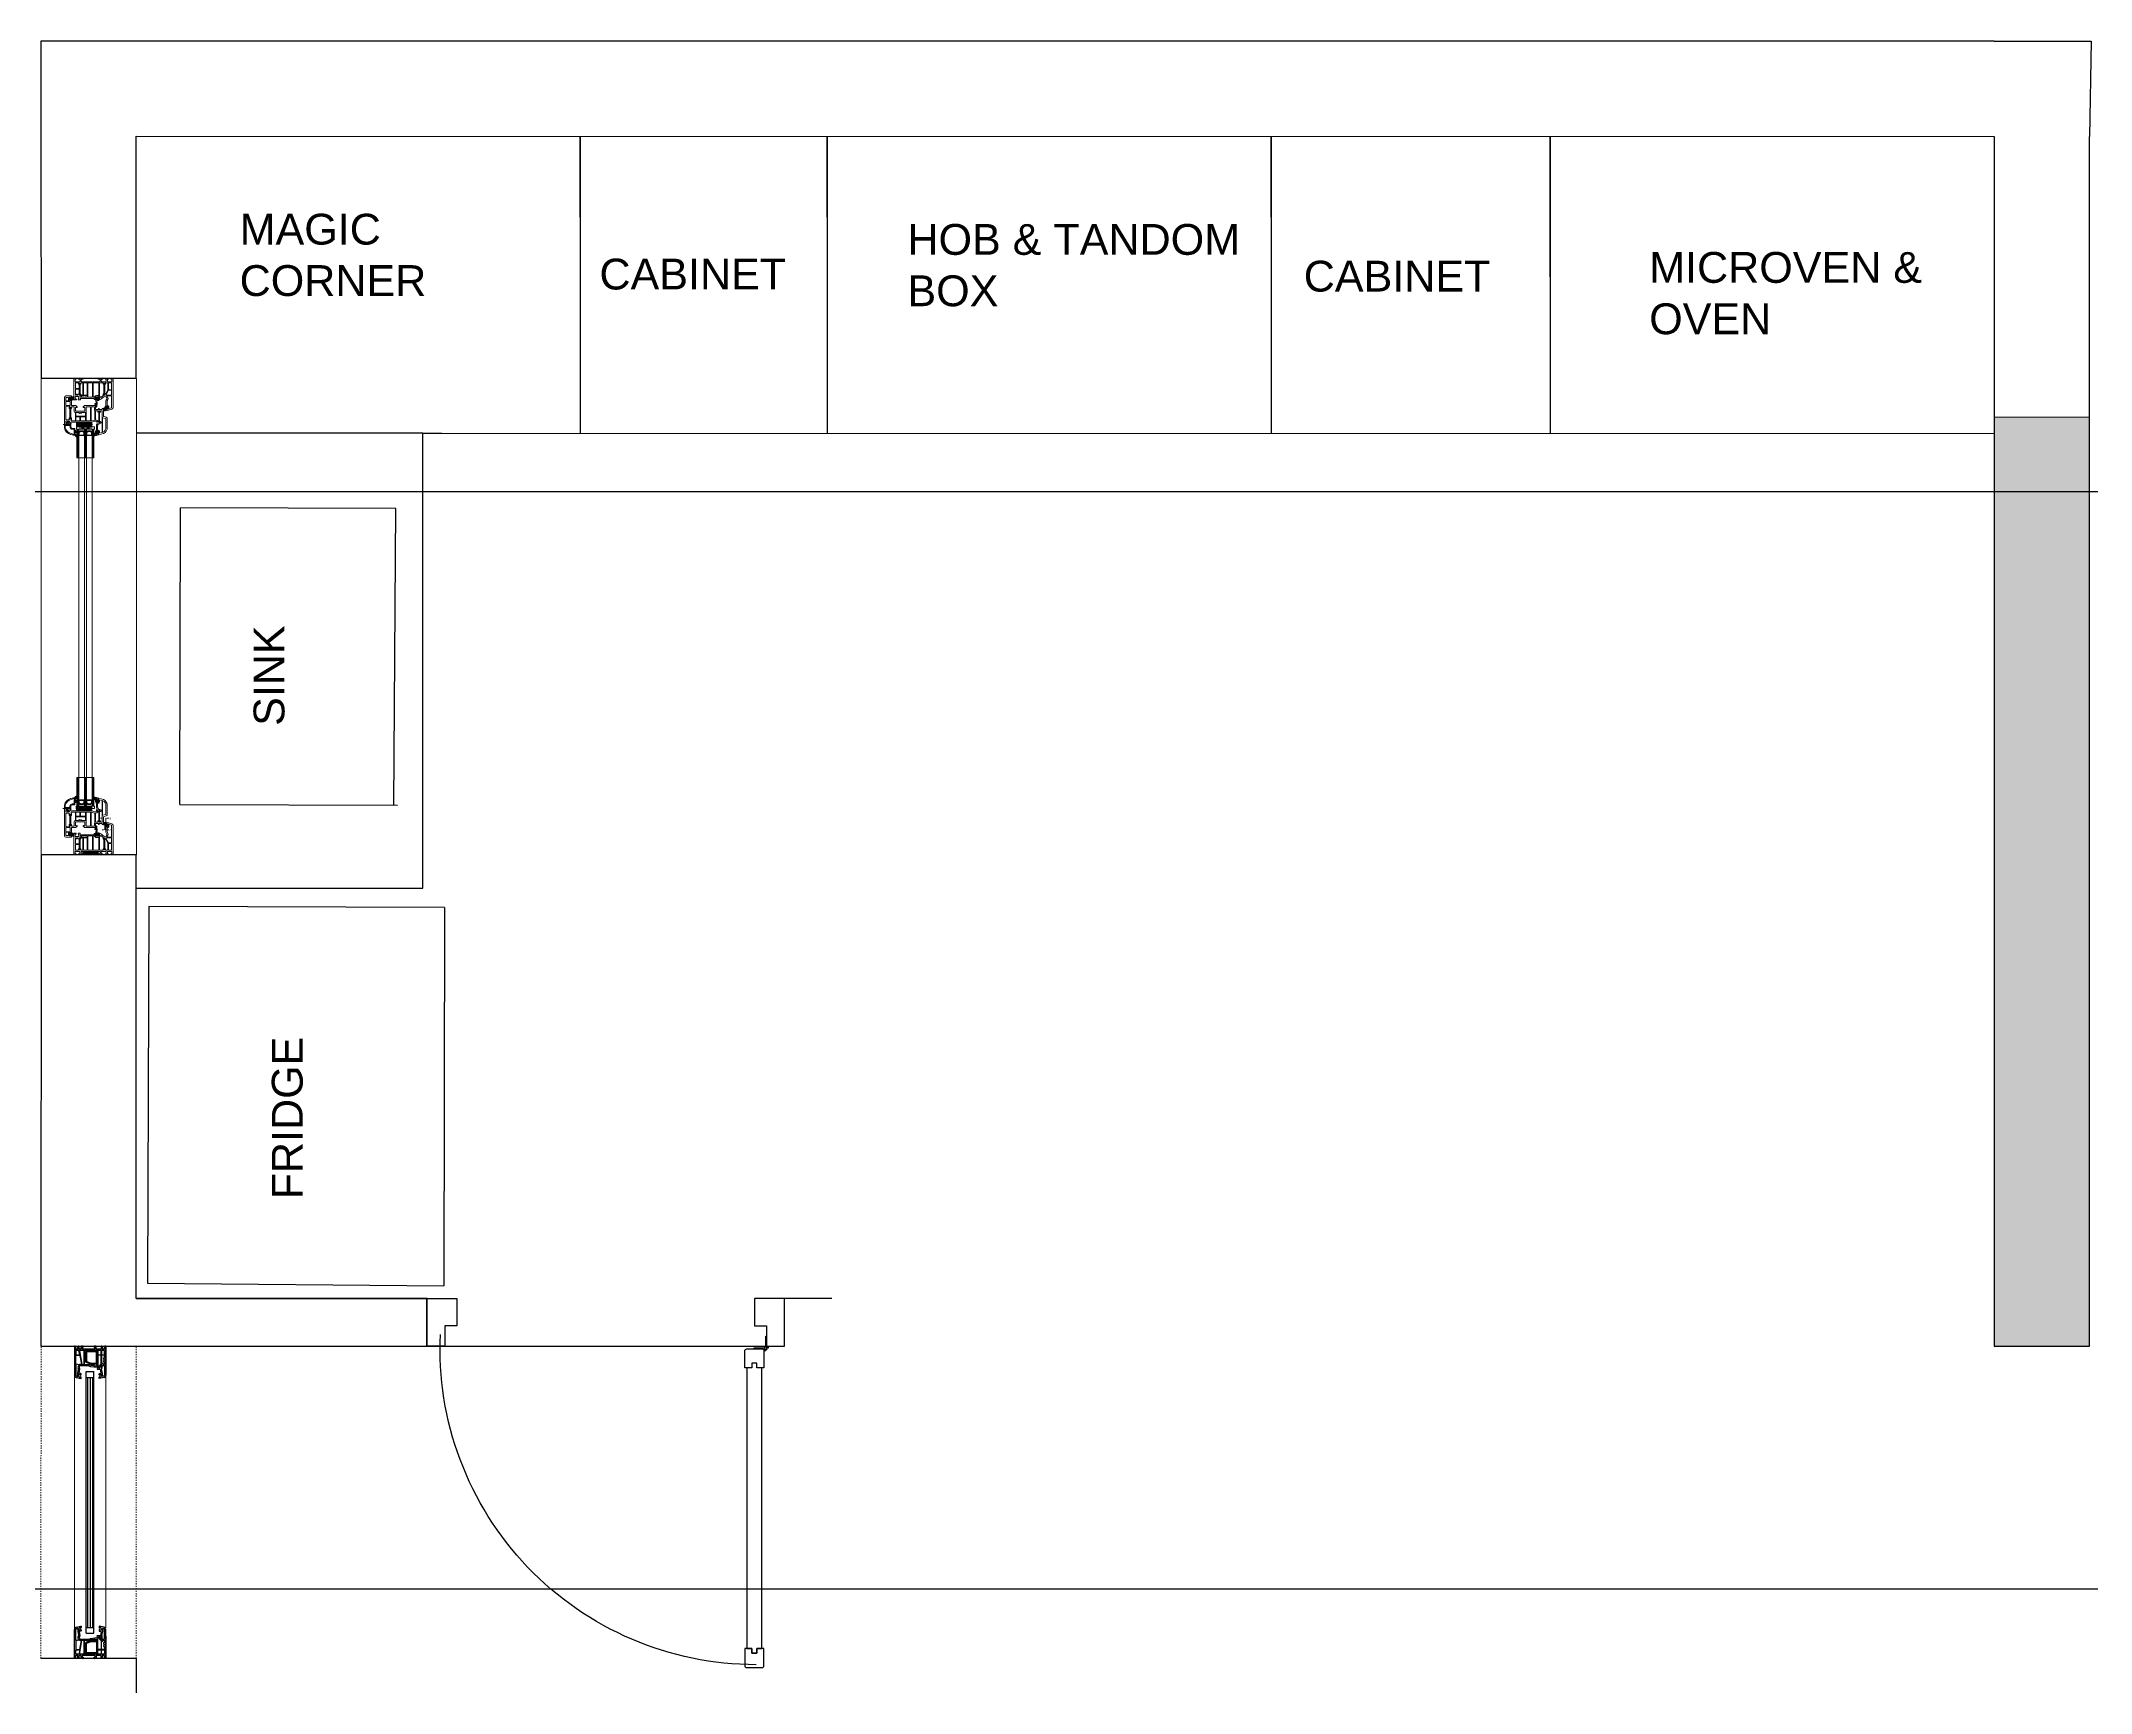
# Model space of a CAD drawing. Header units: millimetres. Extents: x 857 to 2168, y 576 to 1198.
# Drawn here: x 929.2 to 1095.4, y 976.9 to 1110.9 of the extents above; entities that cross this region are included whole.
import ezdxf

# ---------------------------------------------------------------- set-up
doc = ezdxf.new("R2010")
doc.units = ezdxf.units.MM
doc.linetypes.add('HIDDENX2', pattern=[0.75, 0.5, -0.25])
for name, color, linetype, lineweight in [('FP_A_DOOR_WIN', 140, 'Continuous', 18), ('PQI-A-HIDN', 31, 'HIDDENX2', 9), ('PQI-A-IN-ELEV', 245, 'Continuous', 9), ('PQI-A-IN-ELEV-PTRN', 249, 'Continuous', 0), ('WAL', 7, 'Continuous', 30)]:
    doc.layers.add(name, color=color, linetype=linetype, lineweight=lineweight)
doc.styles.get("Standard").update_dxf_attribs({"font": 'arial.ttf'})
doc.dimstyles.new('SCHUECO', dxfattribs={"dimtxt": 4, "dimasz": 3, "dimexe": 0.18, "dimexo": 0.0625, "dimgap": 2, "dimtad": 0, "dimdec": 0, "dimzin": 0, "dimdsep": 46, "dimtxsty": 'Standard', "dimcen": 0.09, "dimadec": 0, "dimazin": 0, "dimtfac": 1, "dimtdec": 0, "dimtofl": 0, "dimtmove": 0, "dimatfit": 3, "dimfxl": 1, "dimtolj": 1, "dimtzin": 0, "dimarcsym": 0})
pattern_1 = [(135, (-4.5994, -2.0003), (1.41421, 1.41421), []), (45, (-4.5994, -2.0003), (1.41421, -1.41421), [])]

# ---------------------------------------------------------------- blocks, each defined once
blk = doc.blocks.new('*U34')
at = {"color": 18, "ltscale": 1000, "true_color": 0x000000}
for points in [[(37.5, -100), (0, -100), (0, 0), (62.5, 0), (62.5, -57), (37.5, -57), (37.5, -100)], [(712.5, -100), (750, -100), (750, 0), (687.5, 0), (687.5, -57), (712.5, -57), (712.5, -100)], [(38.9, -100.5), (38.9, -79), (37.5, -79)], [(33.9, -100), (33.9, -104), (35.4, -104)], [(43, -109), (38.9, -109), (38.9, -107.5)], [(42.4, -104), (63.9, -104), (63.9, -105.6)]]:
    blk.add_lwpolyline(points, dxfattribs=at)
for points in [[(67.9, -135.6), (67.9, -145.6), (82.9, -145.6), (82.9, -109.6, 0.414214), (78.9, -105.6), (46.9, -105.6, 0.414214), (42.9, -109.6), (42.9, -145.6), (57.9, -145.6), (57.9, -135.6)], [(67.9, -744.6), (67.9, -734.6), (82.9, -734.6), (82.9, -770.6, -0.414214), (78.9, -774.6), (46.9, -774.6, -0.414214), (42.9, -770.6), (42.9, -734.6), (57.9, -734.6), (57.9, -744.6)]]:
    blk.add_lwpolyline(points, format="xyb", close=True, dxfattribs=at)
blk.add_lwpolyline([(67.9, -734.6), (67.9, -744.6), (57.9, -744.6), (57.9, -734.6), (46.9, -734.6), (46.9, -145.6), (57.9, -145.6), (57.9, -135.6), (67.9, -135.6), (67.9, -145.6), (78.9, -145.6), (78.9, -734.6)], close=True, dxfattribs=at)
for radius in [3.5, 2.5]:
    blk.add_circle((38.9, -104), radius, dxfattribs=at)
blk.add_arc((59.2, -105.1), 663.4, 270, 2.598, dxfattribs=at)
blk = doc.blocks.new('*X21')
at = {"color": 0}
for p, q in [((10.3, 18.7), (10.8, 19.2)), ((11.5, 17.2), (13.5, 19.2)), ((12.4, 17.2), (14.4, 19.2)), ((13.3, 17.2), (15.3, 19.2)), ((14.2, 17.2), (16.2, 19.2)), ((16.8, 17.2), (18.8, 19.2)), ((17.7, 17.2), (19.7, 19.2)), ((18.6, 17.2), (20.6, 19.2)), ((19.5, 17.2), (21.5, 19.2)), ((22.2, 17.2), (24.2, 19.2)), ((23.1, 17.2), (25.1, 19.2)), ((24, 17.2), (26, 19.2)), ((24.9, 17.2), (26.9, 19.2)), ((27.6, 17.2), (29.6, 19.2)), ((28.5, 17.2), (30.5, 19.2)), ((29.4, 17.2), (31.4, 19.2)), ((30.3, 17.2), (32.3, 19.2)), ((33, 17.2), (35, 19.2)), ((33.9, 17.2), (35.3, 18.6)), ((34.8, 17.2), (35.3, 17.7))]:
    blk.add_line(p, q, dxfattribs=at)
blk = doc.blocks.new('*X22')
at = {"color": 0}
for p, q in [((10.3, 69.9), (11.6, 71.2)), ((10.5, 69.2), (12.5, 71.2)), ((11.4, 69.2), (13.4, 71.2)), ((12.3, 69.2), (14.3, 71.2)), ((15, 69.2), (17, 71.2)), ((15.9, 69.2), (17.9, 71.2)), ((16.8, 69.2), (18.8, 71.2)), ((17.7, 69.2), (19.7, 71.2)), ((20.4, 69.2), (22.4, 71.2)), ((21.3, 69.2), (23.3, 71.2)), ((22.1, 69.2), (24.1, 71.2)), ((23, 69.2), (25, 71.2)), ((25.7, 69.2), (27.7, 71.2)), ((26.6, 69.2), (28.6, 71.2)), ((27.5, 69.2), (29.5, 71.2)), ((28.4, 69.2), (30.4, 71.2)), ((31.1, 69.2), (33.1, 71.2)), ((32, 69.2), (34, 71.2)), ((32.9, 69.2), (34.9, 71.2)), ((33.8, 69.2), (35.3, 70.7))]:
    blk.add_line(p, q, dxfattribs=at)
blk = doc.blocks.new('*X23')
at = {"color": 0}
for p, q in [((0, 57.2), (5.8, 63)), ((0, 60.6), (2.4, 63)), ((0, 53.9), (7, 60.9)), ((7, 53.6), (0, 60.6)), ((0, 50.5), (7, 57.5)), ((7, 50.2), (0, 57.2)), ((0, 47.1), (7, 54.1)), ((7, 46.9), (0, 53.9)), ((0, 43.8), (7, 50.8)), ((7, 43.5), (0, 50.5)), ((0, 40.4), (7, 47.4)), ((7, 40.1), (0, 47.1)), ((0, 37), (7, 44)), ((7, 36.8), (0, 43.8)), ((7, 57), (1, 63)), ((7, 60.4), (4.4, 63)), ((0, 33.7), (7, 40.7)), ((7, 33.4), (0, 40.4)), ((6, 31), (0, 37)), ((2.7, 31), (0, 33.7)), ((0.7, 31), (7, 37.3)), ((4.1, 31), (7, 33.9))]:
    blk.add_line(p, q, dxfattribs=at)
blk = doc.blocks.new('BASEPOINT')
for q in [(0, 3), (3, 0)]:
    blk.add_line((0, 0), q)
blk.add_text('Basepoint', height=0.6).set_placement((0.5, 1.2))
blk = doc.blocks.new('PRJ_INSERT_105_59361299829', base_point=(370.1, 296.9))
h = blk.add_hatch()
h.set_pattern_fill('ANSI37', color=256, scale=0.5, style=0)
h.set_pattern_definition([(45, (96.3329, -202.4815), (1.122532, -1.122532), []), (315, (96.3329, -202.4815), (-1.122532, -1.122532), [])])
edge = h.paths.add_edge_path()
edge.add_arc((364.2, 297.4), 0.5, 120.8947, 276.9883)
edge.add_line((364.3, 296.9), (365.8, 297.1))
edge.add_line((365.8, 297.1), (366.1, 296.9))
edge.add_line((366.1, 296.9), (366.1, 295.6))
edge.add_line((366.1, 295.6), (366, 295.4))
edge.add_line((366, 295.4), (365.4, 295))
edge.add_line((365.4, 295), (365.3, 294.7))
edge.add_line((365.3, 294.7), (365.4, 294.6))
edge.add_line((365.4, 294.6), (365.4, 294.5))
edge.add_line((365.4, 294.5), (367.4, 292.8))
edge.add_line((367.4, 292.8), (368.7, 292.8))
edge.add_line((368.7, 292.8), (370.7, 294.5))
edge.add_line((370.7, 294.5), (370.8, 294.7))
edge.add_line((370.8, 294.7), (370.7, 295))
edge.add_line((370.7, 295), (370.1, 295.4))
edge.add_line((370.1, 295.4), (370.1, 295.6))
edge.add_line((370.1, 295.6), (370.1, 296.9))
edge.add_line((370.1, 296.9), (370.3, 297.1))
edge.add_line((370.3, 297.1), (371.8, 296.9))
edge.add_arc((371.9, 297.4), 0.5, 263.0117, 406.2845)
edge.add_line((372.2, 297.8), (371.1, 298.8))
edge.add_line((371.1, 298.8), (370.2, 304.4))
edge.add_line((370.2, 304.4), (368.5, 304.2))
edge.add_line((368.5, 304.2), (368.8, 299.1))
edge.add_arc((368.3, 299.1), 0.5, 270, 364.9894, ccw=False)
edge.add_line((368.3, 298.6), (365.3, 298.6))
edge.add_line((365.3, 298.6), (365.2, 298.6))
edge.add_line((365.2, 298.6), (364, 297.8))
h.paths.add_polyline_path([(369.3, 296.6), (369.1, 296.8), (369, 296.9), (367.2, 296.9), (366.9, 296.6), (366.9, 294.6), (367, 294.4), (367.9, 293.5), (368.2, 293.5), (369.1, 294.4), (369.3, 294.6)], flags=16)
h = blk.add_hatch()
h.set_pattern_fill('ACAD_ISO07W100', color=256, scale=0.1, angle=45, style=0)
h.set_pattern_definition([(45, (96.3329, -202.4815), (0.3535534, -0.3535534), [0.05, -0.3])])
h.paths.add_polyline_path([(370.3, 307.3), (370.4, 307), (371.5, 306.6), (372.4, 306), (372.8, 306), (372.9, 306.2), (372, 308.7), (372.3, 308.8), (372.4, 309.2), (372.3, 309.4), (372, 309.5), (371.7, 309.4), (370.4, 311.2), (369.9, 311.4), (369.7, 310.8), (370.1, 310.2), (370.4, 309.5), (370.5, 308.7), (370.5, 308)], flags=16)
h.paths.add_polyline_path([(370.6, 306.1), (370.1, 305.8), (370, 305.1), (370.2, 304.4), (368.5, 304.2), (368.8, 310.9), (369.2, 311.7), (370.6, 312.9), (370.8, 313), (371, 312.9), (371.1, 312.6), (371, 312.2), (371.1, 311.8), (372.4, 309.8), (372.6, 308.7), (373.6, 306.1), (373, 305.3), (372, 305.5), (371.1, 306)])
blk.add_lwpolyline([(364, 297.8, 0.81046), (364.3, 296.9), (365.8, 297.1), (366.1, 296.9), (366.1, 295.6), (366, 295.4), (365.4, 295), (365.3, 294.7), (365.4, 294.6), (365.4, 294.5), (367.4, 292.8), (368.7, 292.8), (370.7, 294.5), (370.8, 294.7), (370.7, 295), (370.1, 295.4), (370.1, 295.6), (370.1, 296.9), (370.3, 297.1), (371.8, 296.9, 0.721706), (372.2, 297.8), (371.1, 298.8), (370.2, 304.4), (368.5, 304.2), (368.8, 299.1, -0.439955), (368.3, 298.6), (365.3, 298.6), (365.2, 298.6)], format="xyb", close=True)
for points in [[(370.6, 306.1), (370.1, 305.8), (370, 305.1), (370.2, 304.4), (368.5, 304.2), (368.8, 310.9), (369.2, 311.7), (370.6, 312.9), (370.8, 313), (371, 312.9), (371.1, 312.6), (371, 312.2), (371.1, 311.8), (372.4, 309.8), (372.6, 308.7), (373.6, 306.1), (373, 305.3), (372, 305.5), (371.1, 306)], [(370.3, 307.3), (370.4, 307), (371.5, 306.6), (372.4, 306), (372.8, 306), (372.9, 306.2), (372, 308.7), (372.3, 308.8), (372.4, 309.2), (372.3, 309.4), (372, 309.5), (371.7, 309.4), (370.4, 311.2), (369.9, 311.4), (369.7, 310.8), (370.1, 310.2), (370.4, 309.5), (370.5, 308.7), (370.5, 308)], [(369.3, 296.6), (369.1, 296.8), (369, 296.9), (367.2, 296.9), (366.9, 296.6), (366.9, 294.6), (367, 294.4), (367.9, 293.5), (368.2, 293.5), (369.1, 294.4), (369.3, 294.6)]]:
    blk.add_lwpolyline(points, close=True)
blk.add_blockref('BASEPOINT', (370.1, 296.9))
blk = doc.blocks.new('244234EZ')
h = blk.add_hatch()
h.set_pattern_fill('NETZ', color=256, angle=45, style=0)
h.set_pattern_definition([(45, (0.0102, -1.4981), (-0.70711, 0.70711), []), (135, (0.0102, -1.4981), (-0.70711, -0.70711), [])])
h.paths.add_polyline_path([(4, 0.7, -0.048353), (4.3, 3.5, 0.331921), (3.8, 4.7, 0.161435), (2.8, 5), (-0.6, 5, 0.831543), (-0.9, 3.6), (0.4, 3.2, -1.190626), (0.5, 2.9), (-0.5, 2.6, 0.129694), (-0.6, 2.5), (-1.2, 2, -0.601488), (-2.2, 1.9, 0.254499), (-2.5, 2), (-4, 2, 0.198909), (-4.2, 1.9), (-5, 1.1, 0.198912), (-5.1, 0.9), (-5.1, 0.7)])
h.paths.add_polyline_path([(-0.2, 1.7, -0.917629), (-0.2, 2), (1.6, 2.4, 0.733238), (1.6, 3.4), (-0.3, 4.1, -1), (-0.3, 4.4), (2.7, 4.4, -0.134065), (3, 4.3), (3.4, 4, -0.355746), (3.6, 3.5), (3.1, 2.2, -0.335324), (2.1, 1.5)], flags=16)
h = blk.add_hatch()
h.set_pattern_fill('NETZ', color=256, scale=2, angle=45, style=0)
h.set_pattern_definition([(45, (0.0102, -1.498), (-1.4142, 1.4142), []), (135, (0.0102, -1.498), (-1.4142, -1.4142), [])])
h.paths.add_polyline_path([(-5.1, 0.7), (-5.1, 0.3, 0.414214), (-4.8, 0), (-4.5, 0), (-4.1, 0.3, -0.16568), (-3.9, 0.3), (-3.7, 0.3, -0.375721), (-3.5, 0), (-3.5, -1.5, -0.27755), (-3.6, -1.7), (-4.1, -1.9, 0.528209), (-4.1, -2.4), (-2.4, -3.9, 0.363958), (-1.1, -3.9), (0.7, -2.4, 0.531978), (0.6, -1.9), (0.1, -1.7, -0.27755), (0, -1.5), (0, 0, -0.453753), (0.3, 0.3), (0.6, 0.3), (1, 0), (3.7, 0, 0.422763), (4, 0.3, -0.006466), (4, 0.7)])
h.paths.add_polyline_path([(-0.6, -0.1), (-0.6, -2.3, -0.221711), (-0.7, -2.6), (-1.4, -3.1, -0.363936), (-2.1, -3.1), (-2.7, -2.6, -0.221711), (-2.8, -2.3), (-2.8, -0.1, -0.414214), (-2.5, 0.2), (-0.9, 0.2, -0.414436)], flags=16)
blk.add_line((4, 0.7), (-5.1, 0.7))
for points in [[(0.6, -1.9), (0.1, -1.7, -0.27755), (0, -1.5), (0, 0, -0.453753), (0.3, 0.3), (0.6, 0.3), (1, 0), (3.7, 0, 0.422763), (4, 0.3, -0.054836), (4.3, 3.5, 0.331921), (3.8, 4.7, 0.161435), (2.8, 5), (-0.6, 5, 0.831541), (-0.9, 3.6), (0.4, 3.2, -1.190626), (0.5, 2.9), (-0.5, 2.6, 0.129694), (-0.6, 2.5), (-1.2, 2, -0.601488), (-2.2, 1.9, 0.254499), (-2.5, 2), (-4, 2, 0.198909), (-4.2, 1.9), (-5, 1.1, 0.198912), (-5.1, 0.9), (-5.1, 0.3, 0.414214), (-4.8, 0), (-4.5, 0), (-4.1, 0.3, -0.16568), (-3.9, 0.3), (-3.7, 0.3, -0.375721), (-3.5, 0), (-3.5, -1.5, -0.27755), (-3.6, -1.7), (-4.1, -1.9, 0.531978), (-4.1, -2.4), (-2.4, -3.9, 0.363946), (-1.1, -3.9), (0.7, -2.4, 0.531978)], [(-2.7, -2.6), (-2.1, -3.1, 0.363955), (-1.4, -3.1), (-0.7, -2.6, 0.221711), (-0.6, -2.3), (-0.6, -0.1, 0.413991), (-0.9, 0.2), (-2.5, 0.2, 0.414157), (-2.8, -0.1), (-2.8, -2.3, 0.221711)], [(-0.3, 4.4, 1), (-0.3, 4.1), (1.6, 3.4, -0.733238), (1.6, 2.4), (-0.2, 2, 0.917629), (-0.2, 1.7), (2.1, 1.5, 0.335324), (3.1, 2.2), (3.6, 3.5, 0.355746), (3.4, 4), (3, 4.3, 0.134065), (2.7, 4.4)]]:
    blk.add_lwpolyline(points, format="xyb", close=True)
blk.add_blockref('BASEPOINT', (0, 0))
blk = doc.blocks.new('*D7')
at = {"transparency": 16777216}
for p, q in [((-4, 2), (-11.8, 2)), ((-4.8, 0), (-11.8, 0)), ((-11.6, 5), (-11.6, 8)), ((-11.6, -3), (-11.6, -6))]:
    blk.add_line(p, q, dxfattribs=at)
for p in [(-11.6, 0), (-4.8, 0), (-4, 2)]:
    blk.add_point(p, dxfattribs=at)
for points in [[(-12.1, 5), (-11.1, 5), (-11.6, 2)], [(-12.1, -3), (-11.1, -3), (-11.6, 0)]]:
    blk.add_solid(points, dxfattribs=at)
at = {"transparency": 16777216, "insert": (-11.6, -9.3), "char_height": 4, "attachment_point": 5, "rotation": 90}
blk.add_mtext('\\A1;2', dxfattribs=at)
blk = doc.blocks.new('*D8')
at = {"transparency": 16777216}
for p, q in [((2.8, 5), (12.8, 5)), ((3.8, 0), (12.8, 0)), ((12.7, 8), (12.7, 11)), ((12.7, -3), (12.7, -6))]:
    blk.add_line(p, q, dxfattribs=at)
for p in [(2.8, 5), (3.7, 0), (12.7, 0)]:
    blk.add_point(p, dxfattribs=at)
for points in [[(12.2, 8), (13.2, 8), (12.7, 5)], [(12.2, -3), (13.2, -3), (12.7, 0)]]:
    blk.add_solid(points, dxfattribs=at)
at = {"transparency": 16777216, "insert": (12.7, -9.3), "char_height": 4, "attachment_point": 5, "rotation": 90}
blk.add_mtext('\\A1;5', dxfattribs=at)
blk = doc.blocks.new('*X24')
at = {"color": 0}
for p, q in [((31.2, -72.7), (32, -71.9)), ((32.7, -73.9), (34.7, -71.9)), ((33.6, -73.9), (35.6, -71.9)), ((34.5, -73.9), (36.5, -71.9)), ((35.4, -73.9), (37.4, -71.9)), ((38.1, -73.9), (40.1, -71.9)), ((39, -73.9), (41, -71.9)), ((39.9, -73.9), (41.9, -71.9)), ((40.8, -73.9), (42.8, -71.9)), ((43.4, -73.9), (45.4, -71.9)), ((44.3, -73.9), (46.3, -71.9)), ((45.2, -73.9), (47.2, -71.9)), ((46.1, -73.9), (48.1, -71.9)), ((48.8, -73.9), (50.8, -71.9)), ((49.7, -73.9), (51.7, -71.9)), ((50.6, -73.9), (52.6, -71.9)), ((51.5, -73.9), (53.5, -71.9)), ((54.2, -73.9), (56.2, -71.9)), ((55.1, -73.9), (56.2, -72.8)), ((56, -73.9), (56.2, -73.7))]:
    blk.add_line(p, q, dxfattribs=at)
blk = doc.blocks.new('*X25')
at = {"color": 0}
for p, q in [((23.4, -13.1), (25, -11.5)), ((23.9, -13.5), (25.9, -11.5)), ((24.8, -13.5), (26.8, -11.5)), ((25.7, -13.5), (27.7, -11.5)), ((28.4, -13.5), (30.4, -11.5)), ((29.3, -13.5), (31.3, -11.5)), ((30.2, -13.5), (32.2, -11.5)), ((31.1, -13.5), (33.1, -11.5)), ((33.8, -13.5), (35.8, -11.5)), ((34.7, -13.5), (36.7, -11.5)), ((35.6, -13.5), (37.6, -11.5)), ((36.5, -13.5), (38.5, -11.5)), ((39.2, -13.5), (41.2, -11.5)), ((40.1, -13.5), (42.1, -11.5)), ((41, -13.5), (43, -11.5)), ((41.9, -13.5), (43.9, -11.5)), ((44.6, -13.5), (46.6, -11.5)), ((45.5, -13.5), (47.5, -11.5)), ((46.4, -13.5), (48.4, -11.5)), ((47.3, -13.5), (48.4, -12.4))]:
    blk.add_line(p, q, dxfattribs=at)
blk = doc.blocks.new('*X26')
at = {"color": 0}
for p, q in [((55, -31.1), (61, -25.1)), ((55, -27.7), (57.3, -25.4)), ((55, -34.5), (63.7, -25.8)), ((65, -36.7), (55, -26.7)), ((55, -37.8), (65, -27.8)), ((65, -40.1), (55, -30.1)), ((55, -41.2), (65, -31.2)), ((65, -43.4), (55, -33.4)), ((55, -44.6), (65, -34.6)), ((65, -46.8), (55, -36.8)), ((55, -47.9), (65, -37.9)), ((65, -50.2), (55, -40.2)), ((55, -51.3), (65, -41.3)), ((65, -33.3), (57.2, -25.5)), ((65, -30), (60.1, -25)), ((65, -26.6), (64.8, -26.4)), ((65, -53.5), (55, -43.5)), ((55, -54.7), (65, -44.7)), ((64.7, -56.6), (55, -46.9)), ((62.3, -57.6), (55, -50.3)), ((59.2, -57.8), (55, -53.6)), ((56.1, -57), (65, -48)), ((58.6, -57.8), (65, -51.4)), ((62.2, -57.6), (65, -54.8))]:
    blk.add_line(p, q, dxfattribs=at)
blk = doc.blocks.new('*D10')
at = {"transparency": 16777216}
for p, q in [((95.2, 50.1), (101.9, 50.1)), ((99.9, 45.1), (101.9, 45.1)), ((101.7, 53.1), (101.7, 56.1)), ((101.7, 42.1), (101.7, 39.1))]:
    blk.add_line(p, q, dxfattribs=at)
for p in [(95.1, 50.1), (99.8, 45.1), (101.7, 50.1)]:
    blk.add_point(p, dxfattribs=at)
for points in [[(101.2, 53.1), (102.2, 53.1), (101.7, 50.1)], [(101.2, 42.1), (102.2, 42.1), (101.7, 45.1)]]:
    blk.add_solid(points, dxfattribs=at)
at = {"transparency": 16777216, "insert": (101.7, 58.8), "char_height": 2, "attachment_point": 5, "rotation": 90}
blk.add_mtext('\\A1;5', dxfattribs=at)
blk = doc.blocks.new('BASIS')
for q in [(0, 3), (3, 0)]:
    blk.add_line((0, 0), q)
blk.add_text('BASIS', height=0.6).set_placement((0.5, 1.2))
blk = doc.blocks.new('GLASDATABASE7')
for p, q in [((-35, 0), (-35, 60)), ((-34, 0), (-34, 60)), ((-33, 0), (-33, 60)), ((-19, 0), (-19, 60)), ((-18, 0), (-18, 60)), ((-17, 0), (-17, 60)), ((-3, 0), (-3, 60)), ((-2, 0), (-2, 60)), ((-1, 0), (-1, 60)), ((1, 0), (-37, -5)), ((1, -5), (-37, 0))]:
    blk.add_line(p, q)
for points in [[(-32, 0), (-32, 60), (-36, 60), (-36, 0)], [(-32, 13.2), (-26.1, 13.2), (-26, 13.1), (-25.9, 13.2), (-20, 13.2), (-20, 60), (-32, 60)], [(-16, 0), (-16, 60), (-20, 60), (-20, 0)], [(-16, 13.2), (-10.1, 13.2), (-10, 13.1), (-9.9, 13.2), (-4, 13.2), (-4, 60), (-16, 60)], [(0, 0), (0, 60), (-4, 60), (-4, 0)], [(1, 0), (1, -5), (-37, -5), (-37, 0)], [(-20, 6.4), (-23, 3.4), (-29, 3.4), (-32, 6.4), (-32, 0), (-20, 0)], [(-21.2, 12), (-21.2, 6.9), (-23.5, 4.6), (-28.5, 4.6), (-30.8, 6.9), (-30.8, 12)], [(-4, 6.4), (-7, 3.4), (-13, 3.4), (-16, 6.4), (-16, 0), (-4, 0)], [(-5.2, 12), (-5.2, 6.9), (-7.5, 4.6), (-12.5, 4.6), (-14.8, 6.9), (-14.8, 12)], [(0, 0), (0, 0)], [(0, 0), (0, 0)]]:
    blk.add_lwpolyline(points, close=True)
blk.add_blockref('BASIS', (5, -10))
blk = doc.blocks.new('*D13')
at = {"transparency": 16777216}
for p, q in [((0.3, 5), (-7.8, 5)), ((-7.7, 8), (-7.7, 11)), ((-6.1, 0), (-7.8, 0)), ((-7.7, -3), (-7.7, -6))]:
    blk.add_line(p, q, dxfattribs=at)
for p in [(0.4, 5), (-7.7, 0), (-6, 0)]:
    blk.add_point(p, dxfattribs=at)
for points in [[(-8.2, 8), (-7.2, 8), (-7.7, 5)], [(-8.2, -3), (-7.2, -3), (-7.7, 0)]]:
    blk.add_solid(points, dxfattribs=at)
at = {"transparency": 16777216, "insert": (-7.7, -8.7), "char_height": 2, "attachment_point": 5, "rotation": 90}
blk.add_mtext('\\A1;5', dxfattribs=at)
blk = doc.blocks.new('PRJ_INSERT_100_59361299862', base_point=(0, 0))
h = blk.add_hatch()
h.set_pattern_fill('NETZ', color=256, scale=2, angle=-135, style=0)
h.set_pattern_definition(pattern_1)
edge = h.paths.add_edge_path()
edge.add_arc((-25.3, 25.3), 0.701, 21.5118, 179.958)
edge.add_line((-26, 25.3), (-26, 25))
edge.add_arc((-23, 25), 3.01, 180.0616, 218.4438)
edge.add_line((-25.3, 23.2), (-22.7, 19.9))
edge.add_arc((-25, 18), 3, 0, 39.0439, ccw=False)
edge.add_line((-22, 18), (-22, 22.9))
edge.add_arc((-21.8, 22.9), 0.197, 73.5386, 180.2871, ccw=False)
edge.add_arc((-20.8, 27.1), 4.17, 201.7355, 256.5369, ccw=False)
h = blk.add_hatch()
h.set_pattern_fill('NETZ', color=256, scale=2, angle=-135, style=0)
h.set_pattern_definition(pattern_1)
edge = h.paths.add_edge_path()
edge.add_arc((-25.3, 15.9), 0.7, 57.9863, 211.9211, ccw=False)
edge.add_arc((-19.3, 22.2), 8, 225.5218, 250.4567)
edge.add_line((-22, 14.7), (-22, 12))
edge.add_arc((-17.2, 21.2), 10.3, 212.7228, 242.2922, ccw=False)
for points in [[(-24.6, 25.6, 0.827612), (-26, 25.3), (-26, 25, 0.169058), (-25.3, 23.2), (-22.7, 19.9, -0.172029), (-22, 18), (-22, 22.9, -0.502666), (-21.7, 23.1, -0.243781)], [(-25.9, 15.6, -0.794971), (-24.9, 16.5, 0.10923), (-22, 14.7), (-22, 12, -0.129742)], [(-3, 0), (-1, 0), (-1, 1, 0.414214), (0, 2), (0, 7, 0.27545), (-13, 20.7), (-13.5, 20.9), (-21.7, 23.1, 0.490874), (-22, 22.9), (-22, 8.5, 0.413429), (-21.5, 8), (-16.5, 8, -0.414072), (-13.5, 5), (-13.5, 0.5, 0.414542), (-13, 0), (-9.5, 0), (-9, 0.5), (-7.9, 0.5, -0.339454), (-6.9, -0.2), (-6.8, -0.6, -0.212557), (-7.2, -2.6), (-8.2, -4.3, -0.253968), (-8.6, -4.5), (-9.5, -4.5, 1), (-9.5, -6.5), (-7.8, -6.5, 0.253968), (-7.4, -6.3), (-4.6, -2), (-5.1, -0.2, -0.493145), (-4.5, 0.5), (-3.5, 0.5)], [(-11.4, 4.4), (-11.7, 4.6), (-11.7, 5, 0.414381), (-16.5, 9.8), (-20, 9.8, -0.414219), (-20.5, 10.3), (-20.5, 20.2, -0.493144), (-19.8, 20.7), (-13.9, 19.1, -0.280669), (-1.8, 6.8), (-1.8, 2.8, -0.41418), (-2.3, 2.3), (-9.7, 2.3), (-10.2, 1.8), (-11.2, 1.8, -0.414237), (-11.7, 2.3), (-11.7, 4.1)]]:
    blk.add_lwpolyline(points, format="xyb", close=True)
blk.add_blockref('BASEPOINT', (0, 0))
blk = doc.blocks.new('*X27')
at = {"color": 0}
for p, q in [((10.3, 18.7), (10.8, 19.2)), ((11.5, 17.2), (13.5, 19.2)), ((12.4, 17.2), (14.4, 19.2)), ((13.3, 17.2), (15.3, 19.2)), ((14.2, 17.2), (16.2, 19.2)), ((16.8, 17.2), (18.8, 19.2)), ((17.7, 17.2), (19.7, 19.2)), ((18.6, 17.2), (20.6, 19.2)), ((19.5, 17.2), (21.5, 19.2)), ((22.2, 17.2), (24.2, 19.2)), ((23.1, 17.2), (25.1, 19.2)), ((24, 17.2), (26, 19.2)), ((24.9, 17.2), (26.9, 19.2)), ((27.6, 17.2), (29.6, 19.2)), ((28.5, 17.2), (30.5, 19.2)), ((29.4, 17.2), (31.4, 19.2)), ((30.3, 17.2), (32.3, 19.2)), ((33, 17.2), (35, 19.2)), ((33.9, 17.2), (35.3, 18.6)), ((34.8, 17.2), (35.3, 17.7))]:
    blk.add_line(p, q, dxfattribs=at)
blk = doc.blocks.new('*X28')
at = {"color": 0}
for p, q in [((10.3, 69.9), (11.6, 71.2)), ((10.5, 69.2), (12.5, 71.2)), ((11.4, 69.2), (13.4, 71.2)), ((12.3, 69.2), (14.3, 71.2)), ((15, 69.2), (17, 71.2)), ((15.9, 69.2), (17.9, 71.2)), ((16.8, 69.2), (18.8, 71.2)), ((17.7, 69.2), (19.7, 71.2)), ((20.4, 69.2), (22.4, 71.2)), ((21.3, 69.2), (23.3, 71.2)), ((22.1, 69.2), (24.1, 71.2)), ((23, 69.2), (25, 71.2)), ((25.7, 69.2), (27.7, 71.2)), ((26.6, 69.2), (28.6, 71.2)), ((27.5, 69.2), (29.5, 71.2)), ((28.4, 69.2), (30.4, 71.2)), ((31.1, 69.2), (33.1, 71.2)), ((32, 69.2), (34, 71.2)), ((32.9, 69.2), (34.9, 71.2)), ((33.8, 69.2), (35.3, 70.7))]:
    blk.add_line(p, q, dxfattribs=at)
blk = doc.blocks.new('PRJ_INSERT_55_593613279781', base_point=(370.1, 296.9))
blk.add_lwpolyline([(364, 297.8, 0.81046), (364.3, 296.9), (365.8, 297.1), (366.1, 296.9), (366.1, 295.6), (366, 295.4), (365.4, 295), (365.3, 294.7), (365.4, 294.6), (365.4, 294.5), (367.4, 292.8), (368.7, 292.8), (370.7, 294.5), (370.8, 294.7), (370.7, 295), (370.1, 295.4), (370.1, 295.6), (370.1, 296.9), (370.3, 297.1), (371.8, 296.9, 0.721706), (372.2, 297.8), (371.1, 298.8), (370.2, 304.4), (368.5, 304.2), (368.8, 299.1, -0.439955), (368.3, 298.6), (365.3, 298.6), (365.2, 298.6)], format="xyb", close=True)
for points in [[(370.6, 306.1), (370.1, 305.8), (370, 305.1), (370.2, 304.4), (368.5, 304.2), (368.8, 310.9), (369.2, 311.7), (370.6, 312.9), (370.8, 313), (371, 312.9), (371.1, 312.6), (371, 312.2), (371.1, 311.8), (372.4, 309.8), (372.6, 308.7), (373.6, 306.1), (373, 305.3), (372, 305.5), (371.1, 306)], [(370.3, 307.3), (370.4, 307), (371.5, 306.6), (372.4, 306), (372.8, 306), (372.9, 306.2), (372, 308.7), (372.3, 308.8), (372.4, 309.2), (372.3, 309.4), (372, 309.5), (371.7, 309.4), (370.4, 311.2), (369.9, 311.4), (369.7, 310.8), (370.1, 310.2), (370.4, 309.5), (370.5, 308.7), (370.5, 308)], [(369.3, 296.6), (369.1, 296.8), (369, 296.9), (367.2, 296.9), (366.9, 296.6), (366.9, 294.6), (367, 294.4), (367.9, 293.5), (368.2, 293.5), (369.1, 294.4), (369.3, 294.6)]]:
    blk.add_lwpolyline(points, close=True)
blk = doc.blocks.new('PRJ_INSERT_54_593613279164', base_point=(0, 0))
blk.add_line((4, 0.7), (-5.1, 0.7))
for points in [[(0.6, -1.9), (0.1, -1.7, -0.27755), (0, -1.5), (0, 0, -0.453753), (0.3, 0.3), (0.6, 0.3), (1, 0), (3.7, 0, 0.422763), (4, 0.3, -0.054836), (4.3, 3.5, 0.331921), (3.8, 4.7, 0.161435), (2.8, 5), (-0.6, 5, 0.831541), (-0.9, 3.6), (0.4, 3.2, -1.190626), (0.5, 2.9), (-0.5, 2.6, 0.129694), (-0.6, 2.5), (-1.2, 2, -0.601488), (-2.2, 1.9, 0.254499), (-2.5, 2), (-4, 2, 0.198909), (-4.2, 1.9), (-5, 1.1, 0.198912), (-5.1, 0.9), (-5.1, 0.3, 0.414214), (-4.8, 0), (-4.5, 0), (-4.1, 0.3, -0.16568), (-3.9, 0.3), (-3.7, 0.3, -0.375721), (-3.5, 0), (-3.5, -1.5, -0.27755), (-3.6, -1.7), (-4.1, -1.9, 0.531978), (-4.1, -2.4), (-2.4, -3.9, 0.363946), (-1.1, -3.9), (0.7, -2.4, 0.531978)], [(-2.7, -2.6), (-2.1, -3.1, 0.363955), (-1.4, -3.1), (-0.7, -2.6, 0.221711), (-0.6, -2.3), (-0.6, -0.1, 0.413991), (-0.9, 0.2), (-2.5, 0.2, 0.414157), (-2.8, -0.1), (-2.8, -2.3, 0.221711)], [(-0.3, 4.4, 1), (-0.3, 4.1), (1.6, 3.4, -0.733238), (1.6, 2.4), (-0.2, 2, 0.917629), (-0.2, 1.7), (2.1, 1.5, 0.335324), (3.1, 2.2), (3.6, 3.5, 0.355746), (3.4, 4), (3, 4.3, 0.134065), (2.7, 4.4)]]:
    blk.add_lwpolyline(points, format="xyb", close=True)
blk = doc.blocks.new('*X29')
at = {"color": 0}
for p, q in [((31.2, -72.7), (32, -71.9)), ((32.7, -73.9), (34.7, -71.9)), ((33.6, -73.9), (35.6, -71.9)), ((34.5, -73.9), (36.5, -71.9)), ((35.4, -73.9), (37.4, -71.9)), ((38.1, -73.9), (40.1, -71.9)), ((39, -73.9), (41, -71.9)), ((39.9, -73.9), (41.9, -71.9)), ((40.8, -73.9), (42.8, -71.9)), ((43.4, -73.9), (45.4, -71.9)), ((44.3, -73.9), (46.3, -71.9)), ((45.2, -73.9), (47.2, -71.9)), ((46.1, -73.9), (48.1, -71.9)), ((48.8, -73.9), (50.8, -71.9)), ((49.7, -73.9), (51.7, -71.9)), ((50.6, -73.9), (52.6, -71.9)), ((51.5, -73.9), (53.5, -71.9)), ((54.2, -73.9), (56.2, -71.9)), ((55.1, -73.9), (56.2, -72.8)), ((56, -73.9), (56.2, -73.7))]:
    blk.add_line(p, q, dxfattribs=at)
blk = doc.blocks.new('*X30')
at = {"color": 0}
for p, q in [((23.4, -13.1), (25, -11.5)), ((23.9, -13.5), (25.9, -11.5)), ((24.8, -13.5), (26.8, -11.5)), ((25.7, -13.5), (27.7, -11.5)), ((28.4, -13.5), (30.4, -11.5)), ((29.3, -13.5), (31.3, -11.5)), ((30.2, -13.5), (32.2, -11.5)), ((31.1, -13.5), (33.1, -11.5)), ((33.8, -13.5), (35.8, -11.5)), ((34.7, -13.5), (36.7, -11.5)), ((35.6, -13.5), (37.6, -11.5)), ((36.5, -13.5), (38.5, -11.5)), ((39.2, -13.5), (41.2, -11.5)), ((40.1, -13.5), (42.1, -11.5)), ((41, -13.5), (43, -11.5)), ((41.9, -13.5), (43.9, -11.5)), ((44.6, -13.5), (46.6, -11.5)), ((45.5, -13.5), (47.5, -11.5)), ((46.4, -13.5), (48.4, -11.5)), ((47.3, -13.5), (48.4, -12.4))]:
    blk.add_line(p, q, dxfattribs=at)
blk = doc.blocks.new('*X31')
at = {"color": 0}
for p, q in [((55, -31.1), (61, -25.1)), ((55, -27.7), (57.3, -25.4)), ((55, -34.5), (63.7, -25.8)), ((65, -36.7), (55, -26.7)), ((55, -37.8), (65, -27.8)), ((65, -40.1), (55, -30.1)), ((55, -41.2), (65, -31.2)), ((65, -43.4), (55, -33.4)), ((55, -44.6), (65, -34.6)), ((65, -46.8), (55, -36.8)), ((55, -47.9), (65, -37.9)), ((65, -50.2), (55, -40.2)), ((55, -51.3), (65, -41.3)), ((65, -33.3), (57.2, -25.5)), ((65, -30), (60.1, -25)), ((65, -26.6), (64.8, -26.4)), ((65, -53.5), (55, -43.5)), ((55, -54.7), (65, -44.7)), ((64.7, -56.6), (55, -46.9)), ((62.3, -57.6), (55, -50.3)), ((59.2, -57.8), (55, -53.6)), ((56.1, -57), (65, -48)), ((58.6, -57.8), (65, -51.4)), ((62.2, -57.6), (65, -54.8))]:
    blk.add_line(p, q, dxfattribs=at)
blk = doc.blocks.new('PRJ_INSERT_53_593613279183', base_point=(93.1, 45.1))
for points in [[(96.6, 43.4, 0.493145), (96.8, 43.2), (97.3, 43.3, -0.818256), (97.5, 42.8), (95.6, 41.3, -0.342375), (94.1, 41.3), (92.1, 42.8, -0.818728), (92.4, 43.3), (92.8, 43.2, 0.493145), (93.1, 43.4), (93.1, 44.6, 0.414214), (92.6, 45.1), (90.7, 45.1, -0.413893), (90.4, 45.4), (90.4, 48.1, -0.414434), (92.4, 50.1), (94.8, 50.1, -0.326046), (96.8, 48.8, -0.909354), (96.1, 48.5, 0.282568), (94.7, 49.2, -0.132187), (92.4, 49.5, 1.066738), (92.1, 49.1, 0.039876), (96.3, 46.9, 0.149261), (98.8, 45.9, -0.963992), (98.8, 45.1), (98, 45.1, -0.012349), (97.1, 45.2, 0.443501), (96.6, 44.7)], [(94.2, 47.2), (96.1, 46.2, -1.052816), (95.7, 45.6, 0.139333), (94.7, 45.9), (91.7, 45.9, -0.382456), (91.2, 46.4), (91, 48, -0.505503), (91.8, 48.7)], [(93.9, 44.2, -1), (95.7, 44.2), (95.7, 42.7, -1), (93.9, 42.7)]]:
    blk.add_lwpolyline(points, format="xyb", close=True)
blk = doc.blocks.new('PRJ_INSERT_51_593613279187', base_point=(0, 0))
for points in [[(-2.5, -3.9, 0.339142), (-1, -3.9), (0.9, -2.4, 0.808674), (0.7, -1.8), (0.2, -1.9, -0.491369), (0, -1.8), (0, -0.1, -0.708523), (0.5, 0.1, 0.231673), (0.7, 0), (3.7, 0, 0.369523), (4, 0.2), (4.3, 2), (4.8, 3.5, 0.331664), (4.3, 4.7, 0.134785), (3.3, 5), (0, 5, 0.607736), (-0.5, 3.7), (0.5, 3.1, -0.653241), (0.4, 2.9), (-0.8, 2.5, 0.328397), (-1.3, 1.9, -0.43088), (-2.1, 1.6, 0.455948), (-4.6, 1.4, -0.189266), (-6, 0.8, 0.992484), (-6, 0), (-5, 0), (-3.9, 0.2, -0.46157), (-3.5, -0.1), (-3.5, -1.8, -0.491714), (-3.8, -1.9), (-4.2, -1.8, 0.808674), (-4.4, -2.4)], [(-0.4, 1.3), (1.5, 1.6, 0.243686), (2.1, 2), (2.3, 2.3, -0.198893), (2.9, 2.8, 0.149078), (4, 3.2), (4.1, 3.5, 0.40407), (3.9, 4.1), (3.4, 4.3, 0.163046), (3.2, 4.3, -0.202004), (1, 4.4, 0.138983), (0.8, 4.4), (0, 4.4, 0.642669), (0, 4), (1.3, 3.2, -0.577351), (1.3, 2.6), (-0.5, 1.8, 0.756768)], [(-2.7, -0.9), (-2.7, -2.4, 1), (-0.9, -2.4), (-0.9, -0.9, 1)]]:
    blk.add_lwpolyline(points, format="xyb", close=True)
blk = doc.blocks.new('PRJ_INSERT_50_593613279190', base_point=(0, 0))
h = blk.add_hatch()
h.set_pattern_fill('NETZ', color=256, scale=2, angle=-135, style=0)
h.set_pattern_definition(pattern_1)
edge = h.paths.add_edge_path()
edge.add_arc((-25.3, 25.3), 0.701, 21.5118, 179.958)
edge.add_line((-26, 25.3), (-26, 25))
edge.add_arc((-23, 25), 3.01, 180.0616, 218.4438)
edge.add_line((-25.3, 23.2), (-22.7, 19.9))
edge.add_arc((-25, 18), 3, 0, 39.0439, ccw=False)
edge.add_line((-22, 18), (-22, 22.9))
edge.add_arc((-21.8, 22.9), 0.197, 73.5386, 180.2871, ccw=False)
edge.add_arc((-20.8, 27.1), 4.17, 201.7355, 256.5369, ccw=False)
h = blk.add_hatch()
h.set_pattern_fill('NETZ', color=256, scale=2, angle=-135, style=0)
h.set_pattern_definition(pattern_1)
edge = h.paths.add_edge_path()
edge.add_arc((-25.3, 15.9), 0.7, 57.9863, 211.9211, ccw=False)
edge.add_arc((-19.3, 22.2), 8, 225.5218, 250.4567)
edge.add_line((-22, 14.7), (-22, 12))
edge.add_arc((-17.2, 21.2), 10.3, 212.7228, 242.2922, ccw=False)
for points in [[(-24.6, 25.6, 0.827612), (-26, 25.3), (-26, 25, 0.169058), (-25.3, 23.2), (-22.7, 19.9, -0.172029), (-22, 18), (-22, 22.9, -0.502666), (-21.7, 23.1, -0.243781)], [(-25.9, 15.6, -0.794971), (-24.9, 16.5, 0.10923), (-22, 14.7), (-22, 12, -0.129742)], [(-3, 0), (-1, 0), (-1, 1, 0.414214), (0, 2), (0, 7, 0.27545), (-13, 20.7), (-13.5, 20.9), (-21.7, 23.1, 0.490874), (-22, 22.9), (-22, 8.5, 0.413429), (-21.5, 8), (-16.5, 8, -0.414072), (-13.5, 5), (-13.5, 0.5, 0.414542), (-13, 0), (-9.5, 0), (-9, 0.5), (-7.9, 0.5, -0.339454), (-6.9, -0.2), (-6.8, -0.6, -0.212557), (-7.2, -2.6), (-8.2, -4.3, -0.253968), (-8.6, -4.5), (-9.5, -4.5, 1), (-9.5, -6.5), (-7.8, -6.5, 0.253968), (-7.4, -6.3), (-4.6, -2), (-5.1, -0.2, -0.493145), (-4.5, 0.5), (-3.5, 0.5)], [(-11.4, 4.4), (-11.7, 4.6), (-11.7, 5, 0.414381), (-16.5, 9.8), (-20, 9.8, -0.414219), (-20.5, 10.3), (-20.5, 20.2, -0.493144), (-19.8, 20.7), (-13.9, 19.1, -0.280669), (-1.8, 6.8), (-1.8, 2.8, -0.41418), (-2.3, 2.3), (-9.7, 2.3), (-10.2, 1.8), (-11.2, 1.8, -0.414237), (-11.7, 2.3), (-11.7, 4.1)]]:
    blk.add_lwpolyline(points, format="xyb", close=True)
blk.add_blockref('BASEPOINT', (0, 0))
blk = doc.blocks.new('*U33')
at = {"ltscale": 10}
for p, q in [((-97.5, 33.1), (-144.5, 33.1)), ((-144.5, 33.1), (-144.4, 31.2)), ((-144.5, 33.1), (-83.8, 33.1)), ((-142.2, 25.9), (-144.5, 25.1)), ((-144.5, 25.1), (-144.5, 23.6)), ((-144.5, 12.1), (-144.5, 9.6)), ((-144.4, 31.2), (-142.2, 30.4)), ((-144, 23.1), (-138.5, 23.1)), ((-138.5, 12.6), (-144, 12.6)), ((-143.5, 8.6), (-142, 8.6)), ((-142, 8.6), (-142, 10.6)), ((-142, 10.6), (-138.5, 10.6)), ((-140.5, 30.7), (-138.5, 30.7)), ((-138.5, 25.6), (-140.5, 25.6)), ((-138, 30.2), (-138, 26.1)), ((-138, 22.6), (-138, 13.1)), ((-138, 10.1), (-138, -15.9)), ((-135.4, 23.2), (-135.4, 16.9)), ((-135.4, 15.7), (-135.4, -11.7)), ((-126.4, 23.5), (-135.1, 23.5)), ((-135.1, 16.6), (-126.4, 16.6)), ((-106.6, 16), (-135.1, 16)), ((-126.1, 16.9), (-126.1, 23.2)), ((-125.5, 23.2), (-125.5, 16.9)), ((-106.6, 23.5), (-125.2, 23.5)), ((-125.2, 16.6), (-102.8, 16.6)), ((-106.3, 13.9), (-106.3, 15.7)), ((-106.3, -2.2), (-104.8, 1.7)), ((-105.5, 15.7), (-105.5, 13.9)), ((-105.5, 7.9), (-103.9, 7.9)), ((-104.4, 6.4), (-105.5, 6.4)), ((-103.4, 16), (-105.2, 16)), ((-104.8, 1.7), (-104.4, 6.4)), ((-103.7, 23.3), (-103.7, 30.2)), ((-103.7, 30.2), (-83.8, 30.2)), ((-103.6, 8.2), (-103.1, 15.7)), ((-103.6, -2.6), (-102.2, 1.1)), ((-101.7, 22.8), (-103.2, 22.8)), ((-101.4, 20.2), (-103.2, 20.2)), ((-102.2, 1.1), (-100.5, 15.1)), ((-101.7, 22.8), (-96.1, 24.4)), ((-99.7, 20.7), (-101.2, 20.3)), ((-99.9, 15.6), (-97, 15.1)), ((-99.1, 18.4), (-99.1, 20.2)), ((-96.3, 24.5), (-97.7, 25.1)), ((-88.4, 23.3), (-96.5, 21.8)), ((-96.5, 15.6), (-96.5, 21.8)), ((-87.6, 25.9), (-96.1, 24.4)), ((457.8, 8), (-91.1, 8)), ((-91.1, -8), (-91.1, 8)), ((-87, 19.5), (-87.8, 22.9)), ((-81.5, 25.9), (-87.5, 25.9)), ((-84.1, 19.1), (-86.5, 19.1)), ((-85.6, 23.1), (-85, 20.9)), ((-81.8, 23.7), (-85.1, 23.7)), ((-84.7, 20.6), (-83.8, 20.6)), ((-83.5, 20.2), (-84.1, 19.1)), ((-81.7, 28.6), (-81.2, 26.3)), ((-79.8, 19.1), (-80.4, 20.2)), ((-80.2, 20.6), (-79.3, 20.6)), ((-76.8, 19.1), (-79.8, 19.1)), ((-79.1, -8), (-79.1, 8)), ((-78.9, 29.4), (-76.5, 19.5)), ((445.6, 29.4), (443.1, 19.5)), ((443.4, 19.1), (446.5, 19.1)), ((445.8, -8), (445.8, 8)), ((446.8, 20.6), (445.9, 20.6)), ((446.5, 19.1), (447.1, 20.2)), ((448.4, 28.6), (447.8, 26.3)), ((448.1, 25.9), (454.2, 25.9)), ((448.4, 23.7), (451.8, 23.7)), ((450.2, 20.2), (450.8, 19.1)), ((511.1, 33.1), (450.4, 33.1)), ((470.3, 30.2), (450.4, 30.2)), ((451.4, 20.6), (450.4, 20.6)), ((450.8, 19.1), (453.1, 19.1)), ((452.3, 23.1), (451.7, 20.9)), ((453.6, 19.5), (454.5, 22.9)), ((454.3, 25.9), (462.7, 24.4)), ((455, 23.3), (463.1, 21.8)), ((457.8, -8), (457.8, 8)), ((468.3, 22.8), (462.7, 24.4)), ((463, 24.5), (464.3, 25.1)), ((463.1, 15.6), (463.1, 21.8)), ((466.6, 15.6), (463.7, 15.1)), ((464.1, 33.1), (511.1, 33.1)), ((465.7, 18.4), (465.7, 20.2)), ((466.4, 20.7), (467.9, 20.3)), ((468.8, 1.1), (467.2, 15.1)), ((468, 20.2), (469.8, 20.2)), ((468.3, 22.8), (469.8, 22.8)), ((470.3, -2.6), (468.8, 1.1)), ((491.8, 16.6), (469.5, 16.6)), ((470.3, 8.2), (469.7, 15.7)), ((470, 16), (471.8, 16)), ((470.3, 23.3), (470.3, 30.2)), ((472.2, 7.9), (470.6, 7.9)), ((471.1, 6.4), (472.2, 6.4)), ((471.4, 1.7), (471.1, 6.4)), ((472.9, -2.2), (471.4, 1.7)), ((472.1, 15.7), (472.1, 13.9)), ((472.9, 13.9), (472.9, 15.7)), ((473.2, 23.5), (491.8, 23.5)), ((473.2, 16), (501.7, 16)), ((492.1, 23.2), (492.1, 16.9)), ((492.7, 16.9), (492.7, 23.2)), ((493, 23.5), (501.7, 23.5)), ((501.7, 16.6), (493, 16.6)), ((502, 23.2), (502, 16.9)), ((502, 15.7), (502, -11.7)), ((504.6, 30.2), (504.6, 26.1)), ((504.6, 22.6), (504.6, 13.1)), ((504.6, 10.1), (504.6, -15.9)), ((507.1, 30.7), (505.1, 30.7)), ((505.1, 25.6), (507.1, 25.6)), ((510.6, 23.1), (505.1, 23.1)), ((505.1, 12.6), (510.6, 12.6)), ((508.6, 10.6), (505.1, 10.6)), ((508.6, 8.6), (508.6, 10.6)), ((510.1, 8.6), (508.6, 8.6)), ((511.1, 31.2), (508.9, 30.4)), ((508.9, 25.9), (511.1, 25.1)), ((511.1, 33.1), (511.1, 31.2)), ((511.1, 25.1), (511.1, 23.6)), ((511.1, 12.1), (511.1, 9.6)), ((-144.5, -15.4), (-144.5, -17.8)), ((-144.5, -17.8), (-142.2, -18.6)), ((-142.2, -23.1), (-144.5, -23.9)), ((-144.5, -23.9), (-144.5, -24.8)), ((-144.5, -24.8), (-142.2, -25.6)), ((-144.4, -30.9), (-144.5, -32.9)), ((-144.5, -32.9), (-83.8, -32.9)), ((-142.2, -30.1), (-144.4, -30.9)), ((-142, -14.4), (-143.5, -14.4)), ((-142, -16.4), (-142, -14.4)), ((-138.5, -16.4), (-142, -16.4)), ((-140.5, -18.4), (-138.5, -18.4)), ((-138.5, -23.4), (-140.5, -23.4)), ((-140.5, -25.4), (-138.5, -25.4)), ((-138.5, -30.4), (-140.5, -30.4)), ((-138, -18.9), (-138, -22.9)), ((-138, -25.9), (-138, -29.9)), ((-135.4, -12.9), (-135.4, -22.1)), ((-135.1, -12), (-126.4, -12)), ((-106.6, -12.6), (-135.1, -12.6)), ((-135, -22.4), (-106.5, -16.9)), ((-126.1, -11.7), (-126.1, -10.3)), ((-125.5, -10.3), (-125.5, -11.7)), ((-125.2, -12), (-106.6, -12)), ((-105.4, -23.3), (-106.5, -29.6)), ((-106.3, -11.7), (-106.3, -2.3)), ((-106.3, -16.6), (-106.3, -12.9)), ((-106.2, -30), (-83.8, -30)), ((-103.7, -19.4), (-103.7, -2.8)), ((-96.7, -21.6), (-98.7, -22.5)), ((-96.3, -24.2), (-97.7, -24.8)), ((-88.4, -23), (-96.4, -21.6)), ((-87.6, -25.7), (-96.1, -24.2)), ((457.8, -8), (-91.1, -8)), ((-87, -19.2), (-87.8, -22.6)), ((-81.5, -25.7), (-87.5, -25.7)), ((-84.1, -18.9), (-86.5, -18.9)), ((-85.6, -22.8), (-85, -20.6)), ((-81.8, -23.5), (-85.1, -23.5)), ((-84.7, -20.4), (-83.8, -20.4)), ((-83.5, -19.9), (-84.1, -18.9)), ((-81.7, -28.4), (-81.2, -26)), ((-79.8, -18.9), (-80.4, -19.9)), ((-80.2, -20.4), (-79.3, -20.4)), ((-76.8, -18.9), (-79.8, -18.9)), ((-78.9, -29.1), (-76.5, -19.2)), ((445.6, -29.1), (443.1, -19.2)), ((443.4, -18.9), (446.5, -18.9)), ((446.8, -20.4), (445.9, -20.4)), ((446.5, -18.9), (447.1, -19.9)), ((448.4, -28.4), (447.8, -26)), ((448.1, -25.7), (454.2, -25.7)), ((448.4, -23.5), (451.8, -23.5)), ((450.2, -19.9), (450.8, -18.9)), ((451.4, -20.4), (450.4, -20.4)), ((472.8, -30), (450.4, -30)), ((511.1, -32.9), (450.4, -32.9)), ((450.8, -18.9), (453.1, -18.9)), ((452.3, -22.8), (451.7, -20.6)), ((453.6, -19.2), (454.5, -22.6)), ((454.3, -25.7), (462.7, -24.2)), ((455, -23), (463, -21.6)), ((463, -24.2), (464.3, -24.8)), ((463.3, -21.6), (465.4, -22.5)), ((470.3, -19.4), (470.3, -2.8)), ((472, -23.3), (473.1, -29.6)), ((472.9, -11.7), (472.9, -2.3)), ((472.9, -16.6), (472.9, -12.9)), ((491.8, -12), (473.2, -12)), ((473.2, -12.6), (501.7, -12.6)), ((501.7, -22.4), (473.2, -16.9)), ((492.1, -10.3), (492.1, -11.7)), ((492.7, -11.7), (492.7, -10.3)), ((501.7, -12), (493, -12)), ((502, -12.9), (502, -22.1)), ((504.6, -18.9), (504.6, -22.9)), ((504.6, -25.9), (504.6, -29.9)), ((505.1, -16.4), (508.6, -16.4)), ((507.1, -18.4), (505.1, -18.4)), ((505.1, -23.4), (507.1, -23.4)), ((507.1, -25.4), (505.1, -25.4)), ((505.1, -30.4), (507.1, -30.4)), ((508.6, -16.4), (508.6, -14.4)), ((508.6, -14.4), (510.1, -14.4)), ((511.1, -17.8), (508.9, -18.6)), ((508.9, -23.1), (511.1, -23.9)), ((511.1, -24.8), (508.9, -25.6)), ((508.9, -30.1), (511.1, -30.9)), ((511.1, -15.4), (511.1, -17.8)), ((511.1, -23.9), (511.1, -24.8)), ((511.1, -30.9), (511.1, -32.9))]:
    blk.add_line(p, q, dxfattribs=at)
for p, q in [((-135.4, 29.9), (-135.4, 24.4)), ((-126.4, 30.2), (-135.1, 30.2)), ((-135.1, 24.1), (-126.4, 24.1)), ((-134.9, 15.5), (-109.6, 15.5)), ((-134.9, 13.5), (-134.9, 15.5)), ((-134.9, 14.4), (-133.8, 15.5)), ((-134.9, 13.1), (-132.9, 15.1)), ((-134.9, 11.7), (-132.9, 13.7)), ((-109.6, 13.5), (-134.9, 13.5)), ((-134.9, -6.8), (-134.9, 13.2)), ((-134.9, 13.2), (-132.9, 13.2)), ((-134.9, 13), (-134.6, 13.2)), ((-134.9, 11.6), (-133.2, 13.2)), ((-134.9, 10.2), (-132.9, 12.2)), ((-134.9, 10.1), (-132.9, 12.1)), ((-134.9, 8.8), (-132.9, 10.8)), ((-134.9, 8.7), (-132.9, 10.7)), ((-134.9, 7.4), (-132.9, 9.4)), ((-134.9, 7.3), (-132.9, 9.3)), ((-134.9, 6), (-132.9, 8)), ((-134.9, 4.6), (-132.9, 6.6)), ((-134.9, 3.2), (-132.9, 5.2)), ((-134.9, 1.8), (-132.9, 3.8)), ((-134.9, 0.3), (-132.9, 2.3)), ((-134.9, -1.1), (-132.9, 0.9)), ((-134.4, 13.5), (-132.4, 15.5)), ((-133, 13.5), (-131, 15.5)), ((-132.9, 13.2), (-132.9, -6.8)), ((-131.6, 13.5), (-129.6, 15.5)), ((-130.1, 13.5), (-128.1, 15.5)), ((-128.7, 13.5), (-126.7, 15.5)), ((-127.3, 13.5), (-125.3, 15.5)), ((-126.1, 24.4), (-126.1, 29.9)), ((-125.9, 13.5), (-123.9, 15.5)), ((-125.5, 29.9), (-125.5, 24.4)), ((-119.5, 30.2), (-125.2, 30.2)), ((-125.2, 24.1), (-106.5, 24.1)), ((-124.5, 13.5), (-122.5, 15.5)), ((-123.1, 13.5), (-121.1, 15.5)), ((-121.7, 13.5), (-119.7, 15.5)), ((-120.2, 13.5), (-118.2, 15.5)), ((-119.5, 29.6), (-119.5, 30.2)), ((-118.8, 13.5), (-116.8, 15.5)), ((-117.4, 13.5), (-115.4, 15.5)), ((-114.5, 30.2), (-116.5, 30.2)), ((-116.5, 30.2), (-116.5, 29.6)), ((-116, 13.5), (-114, 15.5)), ((-114.6, 13.5), (-112.6, 15.5)), ((-114.5, 29.6), (-114.5, 30.2)), ((-113.2, 13.5), (-111.2, 15.5)), ((-112.1, -7.1), (-108.9, 2.7)), ((-111.8, 13.5), (-109.8, 15.5)), ((-106.6, 30.2), (-111.5, 30.2)), ((-111.5, 30.2), (-111.5, 29.6)), ((-110.5, -2.1), (-107.3, 1)), ((-110.3, 13.5), (-108.5, 15.3)), ((-107, 2), (-110.2, -7.7)), ((-109.8, 0), (-106.9, 2.9)), ((-109.2, 13.3), (-107.7, 14.7)), ((-109.1, 13.3), (-107.7, 14.7)), ((-109.1, 2.1), (-106.9, 4.3)), ((-108.9, 12.2), (-106.9, 14.2)), ((-108.9, 12.1), (-107.1, 13.9)), ((-108.9, 2.9), (-108.9, 12.8)), ((-108.9, 10.8), (-106.9, 12.8)), ((-108.9, 10.7), (-106.9, 12.7)), ((-108.9, 9.4), (-106.9, 11.4)), ((-108.9, 9.3), (-106.9, 11.3)), ((-108.9, 8), (-106.9, 10)), ((-108.9, 7.9), (-106.9, 9.9)), ((-108.9, 6.5), (-106.9, 8.5)), ((-108.9, 6.4), (-106.9, 8.4)), ((-108.9, 5.1), (-106.9, 7.1)), ((-108.9, 3.7), (-106.9, 5.7)), ((-106.9, 12.8), (-106.9, 2.9)), ((-106.8, 27.6), (-106.6, 27.6)), ((-106.5, 24.6), (-106.8, 24.6)), ((-106.3, 27.9), (-106.3, 29.9)), ((472.9, 27.9), (472.9, 29.9)), ((473.2, 30.2), (478.1, 30.2)), ((473.4, 27.6), (473.2, 27.6)), ((473.2, 24.6), (473.4, 24.6)), ((491.8, 24.1), (473.2, 24.1)), ((475.5, 12.2), (473.5, 14.2)), ((473.5, 12.8), (473.5, 2.9)), ((475.5, 10.8), (473.5, 12.8)), ((475.5, 10.7), (473.5, 12.7)), ((475.5, 9.4), (473.5, 11.4)), ((475.5, 9.3), (473.5, 11.3)), ((475.5, 8), (473.5, 10)), ((475.5, 7.9), (473.5, 9.9)), ((475.5, 6.5), (473.5, 8.5)), ((475.5, 6.4), (473.5, 8.4)), ((475.5, 5.1), (473.5, 7.1)), ((475.5, 3.7), (473.5, 5.7)), ((475.8, 2.1), (473.5, 4.3)), ((476.4, 0), (473.5, 2.9)), ((473.7, 2), (476.8, -7.7)), ((475.5, 12.1), (473.8, 13.9)), ((477.1, -2.1), (474, 1)), ((475.8, 13.3), (474.4, 14.7)), ((475.8, 13.3), (474.4, 14.7)), ((477, 13.5), (475.2, 15.3)), ((475.5, 2.9), (475.5, 12.8)), ((478.7, -7.1), (475.6, 2.7)), ((501.5, 15.5), (476.2, 15.5)), ((476.2, 13.5), (501.5, 13.5)), ((478.4, 13.5), (476.4, 15.5)), ((479.8, 13.5), (477.8, 15.5)), ((478.1, 30.2), (478.1, 29.6)), ((481.2, 13.5), (479.2, 15.5)), ((482.7, 13.5), (480.7, 15.5)), ((481.1, 29.6), (481.1, 30.2)), ((481.1, 30.2), (483.1, 30.2)), ((484.1, 13.5), (482.1, 15.5)), ((483.1, 30.2), (483.1, 29.6)), ((485.5, 13.5), (483.5, 15.5)), ((486.9, 13.5), (484.9, 15.5)), ((486.1, 29.6), (486.1, 30.2)), ((486.1, 30.2), (491.8, 30.2)), ((488.3, 13.5), (486.3, 15.5)), ((489.7, 13.5), (487.7, 15.5)), ((491.1, 13.5), (489.1, 15.5)), ((492.6, 13.5), (490.6, 15.5)), ((494, 13.5), (492, 15.5)), ((492.1, 29.9), (492.1, 24.4)), ((492.7, 24.4), (492.7, 29.9)), ((493, 30.2), (501.7, 30.2)), ((501.7, 24.1), (493, 24.1)), ((495.4, 13.5), (493.4, 15.5)), ((496.8, 13.5), (494.8, 15.5)), ((498.2, 13.5), (496.2, 15.5)), ((499.6, 13.5), (497.6, 15.5)), ((501, 13.5), (499, 15.5)), ((501.5, 13.1), (499.5, 15.1)), ((501.5, 11.7), (499.5, 13.7)), ((501.5, 13.2), (499.5, 13.2)), ((499.5, 13.2), (499.5, -6.8)), ((501.5, 10.2), (499.5, 12.2)), ((501.5, 10.1), (499.5, 12.1)), ((501.5, 8.8), (499.5, 10.8)), ((501.5, 8.7), (499.5, 10.7)), ((501.5, 7.4), (499.5, 9.4)), ((501.5, 7.3), (499.5, 9.3)), ((501.5, 6), (499.5, 8)), ((501.5, 4.6), (499.5, 6.6)), ((501.5, 3.2), (499.5, 5.2)), ((501.5, 1.8), (499.5, 3.8)), ((501.5, 0.3), (499.5, 2.3)), ((501.5, -1.1), (499.5, 0.9)), ((501.5, 11.6), (499.9, 13.2)), ((501.5, 14.4), (500.5, 15.5)), ((501.5, 13), (501.3, 13.2)), ((501.5, 13.5), (501.5, 15.5)), ((501.5, -6.8), (501.5, 13.2)), ((502, 29.9), (502, 24.4)), ((-135.4, -23.6), (-135.4, -29.7)), ((-126.7, -21.7), (-135.1, -23.3)), ((-135.1, -30), (-126.7, -30)), ((-134.9, -2.5), (-132.9, -0.5)), ((-134.9, -3.9), (-132.9, -1.9)), ((-134.9, -5.3), (-132.9, -3.3)), ((-134.9, -6.7), (-132.9, -4.7)), ((-134.6, -7.9), (-132.9, -6.1)), ((-134.1, -8.8), (-132.7, -7.3)), ((-133.2, -9.3), (-131.4, -7.5)), ((-132.2, -7.5), (-112.7, -7.5)), ((-112.7, -9.5), (-132.2, -9.5)), ((-132, -9.5), (-130, -7.5)), ((-130.6, -9.5), (-128.6, -7.5)), ((-129.2, -9.5), (-127.2, -7.5)), ((-127.8, -9.5), (-125.8, -7.5)), ((-126.4, -9.5), (-124.4, -7.5)), ((-126.4, -29.7), (-126.4, -22)), ((-125.5, -29.7), (-125.5, -21.7)), ((-125.2, -21.4), (-106.6, -17.8)), ((-107.4, -30), (-125.2, -30)), ((-125, -9.5), (-123, -7.5)), ((-123.5, -9.5), (-121.5, -7.5)), ((-122.1, -9.5), (-120.1, -7.5)), ((-120.7, -9.5), (-118.7, -7.5)), ((-119.3, -9.5), (-117.3, -7.5)), ((-117.9, -9.5), (-115.9, -7.5)), ((-116.5, -9.5), (-114.5, -7.5)), ((-115.1, -9.5), (-113.1, -7.5)), ((-113.6, -9.5), (-109.4, -5.3)), ((-112.2, -9.5), (-110.1, -7.4)), ((-111.8, -6.3), (-108.7, -3.2)), ((-111.1, -4.2), (-108, -1.1)), ((-105.7, -22), (-107.1, -29.7)), ((-106.3, -18.1), (-106.3, -19.4)), ((472.4, -22), (473.8, -29.7)), ((472.9, -18.1), (472.9, -19.4)), ((491.9, -21.4), (473.3, -17.8)), ((474.1, -30), (491.8, -30)), ((477.8, -4.2), (474.7, -1.1)), ((478.5, -6.3), (475.4, -3.2)), ((480.3, -9.5), (476.1, -5.3)), ((478.8, -9.5), (476.7, -7.4)), ((498.8, -7.5), (479.4, -7.5)), ((479.4, -9.5), (498.8, -9.5)), ((481.7, -9.5), (479.7, -7.5)), ((483.1, -9.5), (481.1, -7.5)), ((484.5, -9.5), (482.5, -7.5)), ((486, -9.5), (484, -7.5)), ((487.4, -9.5), (485.4, -7.5)), ((488.8, -9.5), (486.8, -7.5)), ((490.2, -9.5), (488.2, -7.5)), ((491.6, -9.5), (489.6, -7.5)), ((493, -9.5), (491, -7.5)), ((492.1, -29.7), (492.1, -21.7)), ((494.4, -9.5), (492.4, -7.5)), ((493, -29.7), (493, -22)), ((501.7, -30), (493.3, -30)), ((493.4, -21.7), (501.8, -23.3)), ((495.9, -9.5), (493.9, -7.5)), ((497.3, -9.5), (495.3, -7.5)), ((498.7, -9.5), (496.7, -7.5)), ((499.9, -9.3), (498.1, -7.5)), ((500.7, -8.8), (499.3, -7.3)), ((501.5, -2.5), (499.5, -0.5)), ((501.5, -3.9), (499.5, -1.9)), ((501.5, -5.3), (499.5, -3.3)), ((501.5, -6.7), (499.5, -4.7)), ((501.3, -7.9), (499.5, -6.1)), ((502, -23.6), (502, -29.7))]:
    blk.add_line(p, q)
at = {"ltscale": 100}
for p, q in [((-79.1, 5), (445.8, 5)), ((-79.1, 0), (445.8, 0)), ((-79.1, -5), (445.8, -5))]:
    blk.add_line(p, q, dxfattribs=at)
at = {"ltscale": 10}
for centre, radius, start, end in [((-144, 23.6), 0.5, 180, 270), ((-144, 12.1), 0.5, 90, 180), ((-143.5, 9.6), 1, 180, 270), ((-141.9, 31.4), 1, 250, 293.8955), ((-141.9, 24.9), 1, 66.1045, 110), ((-140.5, 28.2), 2.5, 90, 113.8955), ((-140.5, 28.1), 2.5, 246.1045, 270), ((-138.5, 30.2), 0.5, 0, 90), ((-138.5, 26.1), 0.5, 270, 0), ((-138.5, 22.6), 0.5, 0, 90), ((-138.5, 13.1), 0.5, 270, 0), ((-138.5, 10.1), 0.5, 0, 90), ((-135.1, 23.2), 0.3, 90, 180), ((-135.1, 16.9), 0.3, 180, 270), ((-135.1, 15.7), 0.3, 90, 180), ((-126.4, 23.2), 0.3, 0, 90), ((-126.4, 16.9), 0.3, 270, 360), ((-125.2, 23.2), 0.3, 90, 180), ((-125.2, 16.9), 0.3, 180, 270), ((-106.6, 23.2), 0.3, 1.6854, 90), ((-106.6, 15.7), 0.3, 0, 90), ((-103.2, 23.3), 3.1, 181.6854, 270), ((-105.9, 13.9), 0.4, 180, 0), ((-105.5, 7.1), 0.75, 90, 270), ((-105.2, 15.7), 0.3, 90, 180), ((-103.9, 8.2), 0.3, 270, 356), ((-100.2, 19.6), 6, 65.2313, 125.6853), ((-103.2, 23.3), 0.5, 180, 270), ((-103.4, 15.7), 0.3, 356, 90), ((-102.8, 16.9), 0.3, 270, 326.3748), ((-100, 15.1), 3.1, 79.1758, 146.3748), ((-101.4, 20.7), 0.5, 270, 286), ((-100, 15.1), 0.5, 82, 176), ((-99.6, 20.2), 0.5, 0, 106), ((-99.4, 18.4), 0.3, 259.1758, 0), ((-97, 15.6), 0.5, 261.547, 0), ((-96.1, 24.9), 0.5, 245.2313, 280), ((-88.3, 22.8), 0.5, 14, 100), ((-87.5, 25.4), 0.5, 90, 100), ((-87.5, 25.4), 0.5, 90, 100), ((-86.5, 19.6), 0.5, 194, 270), ((-85.1, 23.2), 0.5, 90, 194), ((-84.7, 20.9), 0.3, 194, 270), ((-83.8, 28.1), 5, 14, 90), ((-83.8, 28.1), 2.1, 14, 90), ((-83.8, 20.3), 0.3, 330, 90), ((-81.8, 20.9), 2.8, 0, 90), ((-81.5, 26.2), 0.3, 270, 14), ((-80.2, 20.3), 0.3, 90, 210), ((-79.3, 20.9), 0.3, 270, 0), ((-76.8, 19.4), 0.3, 270, 14), ((443.4, 19.4), 0.3, 166, 270), ((450.4, 28.1), 5, 90, 166), ((448.4, 20.9), 2.8, 90, 180), ((445.9, 20.9), 0.3, 180, 270), ((446.8, 20.3), 0.3, 330, 90), ((448.1, 26.2), 0.3, 166, 270), ((450.4, 28.1), 2.1, 90, 166), ((450.4, 20.3), 0.3, 90, 210), ((451.4, 20.9), 0.3, 270, 346), ((451.8, 23.2), 0.5, 346, 90), ((453.1, 19.6), 0.5, 270, 346), ((454.2, 25.4), 0.5, 80, 90), ((454.2, 25.4), 0.5, 80, 90), ((454.9, 22.8), 0.5, 80, 166), ((462.8, 24.9), 0.5, 260, 294.7687), ((463.6, 15.6), 0.5, 180, 278.453), ((466.8, 19.6), 6, 54.3147, 114.7687), ((466.2, 20.2), 0.5, 74, 180), ((466, 18.4), 0.3, 180, 280.8242), ((466.7, 15.1), 3.1, 33.6252, 100.8242), ((466.7, 15.1), 0.5, 4, 98), ((468, 20.7), 0.5, 254, 270), ((469.5, 16.9), 0.3, 213.6252, 270), ((470, 15.7), 0.3, 90, 184), ((469.8, 23.3), 0.5, 270, 0), ((469.8, 23.3), 3.1, 270, 358.3146), ((470.6, 8.2), 0.3, 184, 270), ((471.8, 15.7), 0.3, 0, 90), ((472.5, 13.9), 0.4, 180, 0), ((472.2, 7.1), 0.75, 270, 90), ((473.2, 23.2), 0.3, 90, 178.3146), ((473.2, 15.7), 0.3, 90, 180), ((491.8, 23.2), 0.3, 0, 90), ((491.8, 16.9), 0.3, 270, 0), ((493, 23.2), 0.3, 90, 180), ((493, 16.9), 0.3, 180, 270), ((501.7, 23.2), 0.3, 0, 90), ((501.7, 16.9), 0.3, 270, 360), ((501.7, 15.7), 0.3, 0, 90), ((505.1, 30.2), 0.5, 90, 180), ((505.1, 26.1), 0.5, 180, 270), ((505.1, 22.6), 0.5, 90, 180), ((505.1, 13.1), 0.5, 180, 270), ((505.1, 10.1), 0.5, 90, 180), ((507.1, 28.2), 2.5, 66.1045, 90), ((507.1, 28.1), 2.5, 270, 293.8955), ((508.6, 31.4), 1, 246.1045, 290), ((508.6, 24.9), 1, 70, 113.8955), ((510.1, 9.6), 1, 270, 0), ((510.6, 23.6), 0.5, 270, 0), ((510.6, 12.1), 0.5, 0, 90), ((-143.5, -15.4), 1, 90, 180), ((-141.9, -17.7), 1, 250, 293.8955), ((-141.9, -24.1), 1, 66.1045, 110), ((-141.9, -24.7), 1, 250, 293.8955), ((-141.9, -31.1), 1, 66.1045, 110), ((-140.5, -20.9), 2.5, 90, 113.8955), ((-140.5, -20.9), 2.5, 246.1045, 270), ((-140.5, -27.9), 2.5, 90, 113.8955), ((-140.5, -27.9), 2.5, 246.1045, 270), ((-138.5, -15.9), 0.5, 270, 0), ((-138.5, -18.9), 0.5, 0, 90), ((-138.5, -22.9), 0.5, 270, 0), ((-138.5, -25.9), 0.5, 0, 90), ((-138.5, -29.9), 0.5, 270, 0), ((-135.1, -11.7), 0.3, 180, 270), ((-135.1, -12.9), 0.3, 90, 180), ((-135.1, -22.1), 0.3, 180, 280.8928), ((-126.4, -11.7), 0.3, 270, 0), ((-125.8, -10.3), 0.3, 90, 180), ((-125.8, -10.3), 0.3, 0, 90), ((-125.2, -11.7), 0.3, 180, 270), ((-106.6, -11.7), 0.3, 270, 0), ((-106.6, -12.9), 0.3, 0, 90), ((-106.6, -16.6), 0.3, 280.8928, 0), ((-106.2, -29.7), 0.3, 170, 270), ((-106, -2.3), 0.3, 159, 180), ((-105.1, -23.3), 0.3, 39.1553, 170), ((-100.2, -19.4), 6, 219.1553, 294.7687), ((-103.2, -2.8), 0.5, 159, 180), ((-100.2, -19.4), 3.5, 180, 294.7236), ((-96.5, -22.1), 0.5, 80, 114.7236), ((-96.1, -24.7), 0.5, 80, 114.7687), ((-88.3, -22.5), 0.5, 260, 346), ((-87.5, -25.2), 0.5, 260, 270), ((-87.5, -25.2), 0.5, 260, 270), ((-86.5, -19.4), 0.5, 90, 166), ((-85.1, -23), 0.5, 166, 270), ((-84.7, -20.7), 0.3, 90, 166), ((-83.8, -20.1), 0.3, 270, 30), ((-83.8, -27.9), 2.1, 270, 346), ((-83.8, -27.9), 5, 270, 346), ((-81.8, -20.7), 2.8, 270, 0), ((-81.5, -26), 0.3, 346, 90), ((-80.2, -20.1), 0.3, 150, 270), ((-79.3, -20.7), 0.3, 0, 90), ((-76.8, -19.2), 0.3, 346, 90), ((443.4, -19.2), 0.3, 90, 194), ((445.9, -20.7), 0.3, 90, 180), ((448.4, -20.7), 2.8, 180, 270), ((450.4, -27.9), 5, 194, 270), ((446.8, -20.1), 0.3, 270, 30), ((448.1, -26), 0.3, 90, 194), ((450.4, -27.9), 2.1, 194, 270), ((450.4, -20.1), 0.3, 150, 270), ((451.4, -20.7), 0.3, 14, 90), ((451.8, -23), 0.5, 270, 14), ((453.1, -19.4), 0.5, 14, 90), ((454.2, -25.2), 0.5, 270, 280), ((454.2, -25.2), 0.5, 270, 280), ((454.9, -22.5), 0.5, 194, 280), ((462.8, -24.7), 0.5, 65.2313, 100), ((463.1, -22.1), 0.5, 65.2764, 100), ((466.8, -19.4), 6, 245.2313, 320.8447), ((466.8, -19.4), 3.5, 245.2764, 0), ((469.8, -2.8), 0.5, 360, 21), ((471.7, -23.3), 0.3, 10, 140.8447), ((472.8, -29.7), 0.3, 270, 10), ((472.6, -2.3), 0.3, 360, 21), ((473.2, -11.7), 0.3, 180, 270), ((473.2, -12.9), 0.3, 90, 180), ((473.2, -16.6), 0.3, 180, 259.1072), ((491.8, -11.7), 0.3, 270, 0), ((492.4, -10.3), 0.3, 90, 180), ((492.4, -10.3), 0.3, 0, 90), ((493, -11.7), 0.3, 180, 270), ((501.7, -11.7), 0.3, 270, 0), ((501.7, -12.9), 0.3, 0, 90), ((501.7, -22.1), 0.3, 259.1072, 0), ((505.1, -15.9), 0.5, 180, 270), ((505.1, -18.9), 0.5, 90, 180), ((505.1, -22.9), 0.5, 180, 270), ((505.1, -25.9), 0.5, 90, 180), ((505.1, -29.9), 0.5, 180, 270), ((507.1, -20.9), 2.5, 66.1045, 90), ((507.1, -20.9), 2.5, 270, 293.8955), ((507.1, -27.9), 2.5, 66.1045, 90), ((507.1, -27.9), 2.5, 270, 293.8955), ((508.6, -17.7), 1, 246.1045, 290), ((508.6, -24.1), 1, 70, 113.8955), ((508.6, -24.7), 1, 246.1045, 290), ((508.6, -31.1), 1, 70, 113.8955), ((510.1, -15.4), 1, 0, 90)]:
    blk.add_arc(centre, radius, start, end, dxfattribs=at)
for centre, radius, start, end in [((-135.1, 29.9), 0.3, 90, 180), ((-135.1, 24.4), 0.3, 180, 270), ((-126.4, 29.9), 0.3, 0, 90), ((-126.4, 24.4), 0.3, 270, 0), ((-125.2, 29.9), 0.3, 90, 180), ((-125.2, 24.4), 0.3, 180, 270), ((-118, 29.6), 1.5, 180, 0), ((-113, 29.6), 1.5, 180, 0), ((-109.6, 12.8), 2.7, 0, 90), ((-109.6, 12.8), 0.7, 0, 90), ((-109.6, 2.9), 0.7, 342, 360), ((-106.8, 26.1), 1.5, 90, 270), ((-109.6, 2.9), 2.7, 342, 0), ((-106.6, 29.9), 0.3, 0, 90), ((-106.6, 27.9), 0.3, 270, 0), ((-106.5, 24.4), 0.25, 270, 90), ((473.2, 29.9), 0.3, 90, 180), ((473.2, 27.9), 0.3, 180, 270), ((473.2, 24.4), 0.25, 90, 270), ((473.4, 26.1), 1.5, 270, 90), ((476.2, 12.8), 2.7, 90, 180), ((476.2, 2.9), 2.7, 180, 198), ((476.2, 12.8), 0.7, 90, 180), ((476.2, 2.9), 0.7, 180, 198), ((479.6, 29.6), 1.5, 180, 0), ((484.6, 29.6), 1.5, 180, 0), ((491.8, 29.9), 0.3, 0, 90), ((491.8, 24.4), 0.3, 270, 0), ((493, 29.9), 0.3, 90, 180), ((493, 24.4), 0.3, 180, 270), ((501.7, 29.9), 0.3, 0, 90), ((501.7, 24.4), 0.3, 270, 360), ((-135.1, -23.6), 0.3, 100.8928, 180), ((-135.1, -29.7), 0.3, 180, 270), ((-132.2, -6.8), 2.7, 180, 270), ((-132.2, -6.8), 0.7, 180, 270), ((-126.7, -22), 0.3, 0, 100.8928), ((-126.7, -29.7), 0.3, 270, 360), ((-125.2, -21.7), 0.3, 100.8928, 180), ((-125.2, -29.7), 0.3, 180, 270), ((-112.7, -6.8), 0.7, 270, 342), ((-112.7, -6.8), 2.7, 270, 342), ((-107.4, -29.7), 0.3, 270, 350), ((-106.6, -18.1), 0.3, 0, 100.8928), ((-100.2, -19.4), 6.1, 180, 203.7683), ((-106, -21.9), 0.3, 350, 23.7683), ((466.8, -19.4), 6.1, 336.2317, 0), ((472.7, -21.9), 0.3, 156.2317, 190), ((473.2, -18.1), 0.3, 79.1072, 180), ((474.1, -29.7), 0.3, 190, 270), ((479.4, -6.8), 2.7, 198, 270), ((479.4, -6.8), 0.7, 198, 270), ((491.8, -29.7), 0.3, 270, 0), ((491.8, -21.7), 0.3, 0, 79.1072), ((493.3, -22), 0.3, 79.1072, 180), ((493.3, -29.7), 0.3, 180, 270), ((498.8, -6.8), 2.7, 270, 0), ((498.8, -6.8), 0.7, 270, 0), ((501.7, -29.7), 0.3, 270, 0), ((501.7, -23.6), 0.3, 0, 79.1072)]:
    blk.add_arc(centre, radius, start, end)
at = {"layer": 'PQI-A-HIDN'}
for p, q in [((511.1, 97.1), (-144.5, 97.1)), ((511.1, -102.9), (-144.5, -102.9))]:
    blk.add_line(p, q, dxfattribs=at)
at = {"layer": 'PQI-A-IN-ELEV', "ltscale": 100}
for p, q in [((-83.8, 33.1), (446.5, 33.1)), ((-83.8, -32.9), (449.5, -32.9))]:
    blk.add_line(p, q, dxfattribs=at)
blk = doc.blocks.new('PRJ_INSERT_104_59361299833', base_point=(0, 0))
blk.add_blockref('244234EZ', (0, 0))
for base, p1, p2, picture, middle in [((-11.6, 0), (-4, 2), (-4.8, 0), '*D7', (-11.6, -9.3)), ((12.7, 0), (2.8, 5), (3.7, 0), '*D8', (12.7, -9.3))]:
    dim = blk.add_linear_dim(base=base, p1=p1, p2=p2, angle=90, dimstyle='SCHUECO')
    dim.commit()
    dim.dimension.update_dxf_attribs({"geometry": picture, "text_midpoint": middle})
blk = doc.blocks.new('PRJ_INSERT_103_59361299855', base_point=(93.1, 45.1))
h = blk.add_hatch()
h.set_pattern_fill('NETZ', color=256, scale=2, angle=45, style=0)
h.set_pattern_definition([(135, (93.0818, 43.6142), (1.4142, 1.4142), []), (45, (93.0818, 43.6142), (1.4142, -1.4142), [])])
edge = h.paths.add_edge_path()
edge.add_arc((96.8, 43.4), 0.2, 180, 285)
edge.add_line((96.8, 43.2), (97.3, 43.3))
edge.add_arc((97.3, 43), 0.3, -52.1679, 105, ccw=False)
edge.add_line((97.5, 42.8), (95.6, 41.3))
edge.add_arc((94.8, 42.2), 1.2, 232.2325, 307.8321, ccw=False)
edge.add_line((94.1, 41.3), (92.1, 42.8))
edge.add_arc((92.3, 43), 0.3, 75, 232.2325, ccw=False)
edge.add_line((92.4, 43.3), (92.8, 43.2))
edge.add_arc((92.9, 43.4), 0.2, 255, 360)
edge.add_line((93.1, 43.4), (93.1, 44.6))
edge.add_arc((92.6, 44.6), 0.5, 0, 90)
edge.add_line((92.6, 45.1), (90.7, 45.1))
edge.add_arc((90.7, 45.4), 0.3, 180.0627, 270, ccw=False)
edge.add_line((90.4, 45.4), (90.4, 48.1))
edge.add_arc((92.4, 48.1), 2, 90.0092, 180.0524, ccw=False)
edge.add_line((92.4, 50.1), (94.8, 50.1))
edge.add_arc((94.9, 48.1), 1.99, 19.766, 91.9995, ccw=False)
edge.add_arc((96.4, 48.7), 0.4, -149.6769, 19.4509, ccw=False)
edge.add_arc((94.8, 47.7), 1.5, 30.3152, 93.4295)
edge.add_arc((94.2, 53.7), 4.52, 246.4824, 276.6028, ccw=False)
edge.add_arc((92.2, 49.4), 0.232, 55.7688, 243.1669)
edge.add_arc((108.4, 74.1), 29.8, 236.918, 246.052)
edge.add_arc((99.2, 50.5), 4.66, 231.8413, 265.7986)
edge.add_arc((98.8, 45.5), 0.381, -90, 85.7986, ccw=False)
edge.add_line((98.8, 45.1), (98, 45.1))
edge.add_arc((99, 63.8), 18.6, 264.3307, 267.1608, ccw=False)
edge.add_arc((97.1, 44.7), 0.5, 84.3307, 180)
edge.add_line((96.6, 44.7), (96.6, 43.4))
edge = h.paths.add_edge_path(flags=16)
edge.add_arc((94.8, 44.2), 0.9, 0, 180, ccw=False)
edge.add_line((95.7, 44.2), (95.7, 42.7))
edge.add_arc((94.8, 42.7), 0.9, -180, 0, ccw=False)
edge.add_line((93.9, 42.7), (93.9, 44.2))
edge = h.paths.add_edge_path(flags=16)
edge.add_line((94.2, 47.2), (96.1, 46.2))
edge.add_arc((95.9, 45.9), 0.35, -121.7762, 64.1191, ccw=False)
edge.add_arc((94.7, 43.9), 2, 58.2477, 89.976)
edge.add_line((94.7, 45.9), (91.7, 45.9))
edge.add_arc((91.7, 46.4), 0.5, 186.2819, 270.0005, ccw=False)
edge.add_line((91.2, 46.4), (91, 48))
edge.add_arc((91.7, 48.1), 0.686, 78.5576, 185.8246, ccw=False)
edge.add_line((91.8, 48.7), (94.2, 47.2))
for points in [[(96.6, 43.4, 0.493145), (96.8, 43.2), (97.3, 43.3, -0.818256), (97.5, 42.8), (95.6, 41.3, -0.342375), (94.1, 41.3), (92.1, 42.8, -0.818728), (92.4, 43.3), (92.8, 43.2, 0.493145), (93.1, 43.4), (93.1, 44.6, 0.414214), (92.6, 45.1), (90.7, 45.1, -0.413893), (90.4, 45.4), (90.4, 48.1, -0.414434), (92.4, 50.1), (94.8, 50.1, -0.326046), (96.8, 48.8, -0.909354), (96.1, 48.5, 0.282568), (94.7, 49.2, -0.132187), (92.4, 49.5, 1.066738), (92.1, 49.1, 0.039876), (96.3, 46.9, 0.149261), (98.8, 45.9, -0.963992), (98.8, 45.1), (98, 45.1, -0.012349), (97.1, 45.2, 0.443501), (96.6, 44.7)], [(94.2, 47.2), (96.1, 46.2, -1.052816), (95.7, 45.6, 0.139333), (94.7, 45.9), (91.7, 45.9, -0.382456), (91.2, 46.4), (91, 48, -0.505503), (91.8, 48.7)], [(93.9, 44.2, -1), (95.7, 44.2), (95.7, 42.7, -1), (93.9, 42.7)]]:
    blk.add_lwpolyline(points, format="xyb", close=True)
blk.add_blockref('BASEPOINT', (93.1, 45.1))
dim = blk.add_linear_dim(base=(101.7, 50.1), p1=(99.8, 45.1), p2=(95.1, 50.1), angle=90, dimstyle='SCHUECO')
dim.commit()
dim.dimension.update_dxf_attribs({"geometry": '*D10', "text_midpoint": (101.7, 58.8)})
blk = doc.blocks.new('PRJ_INSERT_101_59361299859', base_point=(0, 0))
h = blk.add_hatch()
h.set_pattern_fill('NETZ', color=256, scale=2, angle=45, style=0)
h.set_pattern_definition([(45, (-0.0139, -1.5056), (-1.4142, 1.4142), []), (135, (-0.0139, -1.5056), (-1.4142, -1.4142), [])])
edge = h.paths.add_edge_path()
edge.add_line((0, -0.1), (0, -1.8))
edge.add_arc((0.2, -1.8), 0.2, 180.0041, 284.6765)
edge.add_line((0.2, -1.9), (0.7, -1.8))
edge.add_arc((0.7, -2.1), 0.3, -52.5321, 103.3142, ccw=False)
edge.add_line((0.9, -2.4), (-1, -3.9))
edge.add_arc((-1.8, -2.9), 1.2, 232.5321, 307.4679, ccw=False)
edge.add_line((-2.5, -3.9), (-4.4, -2.4))
edge.add_arc((-4.3, -2.1), 0.3, 76.6858, 232.5321, ccw=False)
edge.add_line((-4.2, -1.8), (-3.8, -1.9))
edge.add_arc((-3.7, -1.8), 0.2, 255.26, 359.9959)
edge.add_line((-3.5, -1.8), (-3.5, -0.1))
edge.add_arc((-3.8, -0.1), 0.3, 359.9959, 459.1023)
edge.add_line((-3.9, 0.2), (-5, 0))
edge.add_line((-5, 0), (-6, 0))
edge.add_arc((-6, 0.4), 0.395, 90.8645, 270, ccw=False)
edge.add_arc((-6.1, 2.8), 2.05, 270.8645, 313.734)
edge.add_arc((-3.2, 0.4), 1.7, 47.6041, 145.6462, ccw=False)
edge.add_arc((-1.8, 2.2), 0.599, 243.4847, 336.7257)
edge.add_arc((-0.7, 1.9), 0.577, 101.3565, 174.0766, ccw=False)
edge.add_line((-0.8, 2.5), (0.4, 2.9))
edge.add_arc((0.4, 3), 0.1, 286.1497, 418.7666)
edge.add_line((0.5, 3.1), (-0.5, 3.7))
edge.add_arc((0.1, 4.2), 0.799, 94.5471, 219.7013, ccw=False)
edge.add_line((0, 5), (3.3, 5))
edge.add_arc((3.2, 2.9), 2.11, 57.0251, 87.7306, ccw=False)
edge.add_arc((3.8, 3.8), 1.02, -14.6201, 58.7751, ccw=False)
edge.add_line((4.8, 3.5), (4.3, 2))
edge.add_line((4.3, 2), (4, 0.2))
edge.add_arc((3.7, 0.3), 0.3, 270, 351.1218, ccw=False)
edge.add_line((3.7, 0), (0.7, 0))
edge.add_arc((0.7, 0.2), 0.2, 218.7303, 270.9054, ccw=False)
edge.add_arc((0.3, -0.1), 0.3, 38.7303, 180.0041)
edge = h.paths.add_edge_path(flags=16)
edge.add_line((-2.7, -0.9), (-2.7, -2.4))
edge.add_arc((-1.8, -2.4), 0.9, 180, 360)
edge.add_line((-0.9, -2.4), (-0.9, -0.9))
edge.add_arc((-1.8, -0.9), 0.9, 360, 540)
edge = h.paths.add_edge_path(flags=16)
edge.add_line((-0.4, 1.3), (1.5, 1.6))
edge.add_arc((1.4, 2.4), 0.8, 275.2369, 330.0179)
edge.add_line((2.1, 2), (2.3, 2.3))
edge.add_arc((3.2, 1.8), 1, 105.0013, 149.9969, ccw=False)
edge.add_arc((2.8, 4.8), 1.99, 273.5805, 307.4969)
edge.add_line((4, 3.2), (4.1, 3.5))
edge.add_arc((3.7, 3.7), 0.425, 341.1063, 429.115)
edge.add_line((3.9, 4.1), (3.4, 4.3))
edge.add_arc((3.3, 4), 0.299, 74.2898, 111.3313)
edge.add_arc((2.2, 6.9), 2.86, 244.8656, 290.5468, ccw=False)
edge.add_arc((0.8, 4.1), 0.301, 58.0383, 89.688)
edge.add_line((0.8, 4.4), (0, 4.4))
edge.add_arc((0, 4.2), 0.188, 114.0101, 244.9205)
edge.add_line((0, 4), (1.3, 3.2))
edge.add_arc((1.1, 2.9), 0.365, -64.051, 55.949, ccw=False)
edge.add_line((1.3, 2.6), (-0.5, 1.8))
edge.add_arc((-0.4, 1.6), 0.288, 122.3332, 270.8023)
for points in [[(-2.5, -3.9, 0.339142), (-1, -3.9), (0.9, -2.4, 0.808674), (0.7, -1.8), (0.2, -1.9, -0.491369), (0, -1.8), (0, -0.1, -0.708523), (0.5, 0.1, 0.231673), (0.7, 0), (3.7, 0, 0.369523), (4, 0.2), (4.3, 2), (4.8, 3.5, 0.331664), (4.3, 4.7, 0.134785), (3.3, 5), (0, 5, 0.607736), (-0.5, 3.7), (0.5, 3.1, -0.653241), (0.4, 2.9), (-0.8, 2.5, 0.328397), (-1.3, 1.9, -0.43088), (-2.1, 1.6, 0.455948), (-4.6, 1.4, -0.189266), (-6, 0.8, 0.992484), (-6, 0), (-5, 0), (-3.9, 0.2, -0.46157), (-3.5, -0.1), (-3.5, -1.8, -0.491714), (-3.8, -1.9), (-4.2, -1.8, 0.808674), (-4.4, -2.4)], [(-0.4, 1.3), (1.5, 1.6, 0.243686), (2.1, 2), (2.3, 2.3, -0.198893), (2.9, 2.8, 0.149078), (4, 3.2), (4.1, 3.5, 0.40407), (3.9, 4.1), (3.4, 4.3, 0.163046), (3.2, 4.3, -0.202004), (1, 4.4, 0.138983), (0.8, 4.4), (0, 4.4, 0.642669), (0, 4), (1.3, 3.2, -0.577351), (1.3, 2.6), (-0.5, 1.8, 0.756768)], [(-2.7, -0.9), (-2.7, -2.4, 1), (-0.9, -2.4), (-0.9, -0.9, 1)]]:
    blk.add_lwpolyline(points, format="xyb", close=True)
blk.add_blockref('BASEPOINT', (0, 0))
dim = blk.add_linear_dim(base=(-7.7, 0), p1=(0.4, 5), p2=(-6, 0), angle=90, dimstyle='SCHUECO')
dim.commit()
dim.dimension.update_dxf_attribs({"geometry": '*D13', "text_midpoint": (-7.7, -8.7)})
blk = doc.blocks.new('W6')
at = {"layer": 'FP_A_DOOR_WIN', "ltscale": 1000}
for p, q in [((-478.7, 107), (-838, 107)), ((-478.7, 95), (-838, 95)), ((-478.7, 91), (-838, 91)), ((-478.7, 107), (-161.5, 107)), ((-478.7, 95), (-161.5, 95)), ((-478.7, 91), (-161.5, 91)), ((-478.7, 79), (-838, 79)), ((-478.7, 79), (-161.5, 79))]:
    blk.add_line(p, q, dxfattribs=at)
for points in [[(-958, 81.8, 0.556925), (-957.6, 81.5), (-955.7, 82.4, -0.556533), (-955, 82), (-955, 78.5, -0.496724), (-955.6, 78), (-960.2, 79.3), (-961.5, 79.3, 0.414431), (-962, 78.8), (-962, 72.2, 0.414436), (-961.5, 71.7), (-957.5, 71.7, 0.414367), (-957, 72.2), (-957, 73.6), (-955.6, 74, -0.492998), (-955, 73.5), (-955, 70, -0.414113), (-956, 69), (-999.5, 69, -0.41391), (-1000, 69.5), (-1000, 73.5, -0.492952), (-999.4, 74), (-998, 73.6), (-998, 72.2, 0.414436), (-997.5, 71.7), (-993.5, 71.7, 0.414367), (-993, 72.2), (-993, 80.7, 0.414337), (-994, 81.7), (-997, 81.7, 0.414305), (-998, 80.7), (-998, 78.4), (-999.4, 78, -0.492951), (-1000, 78.5), (-1000, 87.5), (-998, 88), (-998, 85.2, 0.414305), (-997, 84.2), (-994, 84.2, 0.414337), (-993, 85.2), (-993, 122.8, 0.414353), (-994, 123.8), (-997, 123.8, 0.414289), (-998, 122.8), (-998, 120), (-1000, 120.5), (-1000, 129.5, -0.492952), (-999.4, 130), (-998, 129.6), (-998, 127.3, 0.414312), (-997, 126.3), (-994, 126.3, 0.41433), (-993, 127.3), (-993, 135.8, 0.414337), (-994, 136.8), (-997.5, 136.8, 0.414474), (-998, 136.3), (-998, 134.4), (-999.4, 134, -0.492965), (-1000, 134.5), (-1000, 141.5, -0.492951), (-999.4, 142), (-998, 141.6), (-998, 139.8, 0.414434), (-997.5, 139.3), (-994, 139.3, 0.414337), (-993, 140.3), (-993, 147.8, 0.414099), (-993.5, 148.3), (-997.5, 148.3, 0.414474), (-998, 147.8), (-998, 146.4), (-999.4, 146, -0.492957), (-1000, 146.5), (-1000, 150.5, -0.413949), (-999.5, 151), (-938.2, 151, -0.339426), (-935.3, 148.8), (-932, 136.6, -0.492962), (-932.5, 136), (-935.8, 136, -0.413995), (-936.3, 136.5), (-936.3, 137.5), (-935, 137.5, 0.493234), (-934.5, 138.1), (-935, 140.1, 0.339569), (-935.5, 140.5), (-941, 140.5, 0.414176), (-941.5, 140), (-941.5, 138, 0.414129), (-941, 137.5), (-939.8, 137.5), (-939.8, 136.5, -0.414056), (-940.3, 136), (-951.4, 136, -0.090992), (-952.5, 136.2), (-956.6, 137.7, 0.759024), (-961.2, 131.5), (-956.1, 125.1, -0.167343), (-955.5, 123.3), (-955.5, 120.5, -0.414099), (-956, 120), (-956.5, 120, -0.413953), (-957, 120.5), (-957, 122.1, 0.414442), (-957.3, 122.4), (-959, 122.4), (-960.9, 120.1, 0.176331), (-961, 119.9), (-961, 116.1, 0.176331), (-960.9, 115.9), (-959, 113.6), (-957.3, 113.6, 0.414454), (-957, 113.9), (-957, 115.5, -0.413993), (-956.5, 116), (-956, 116, -0.414059), (-955.5, 115.5), (-955.5, 112.6, -0.41409), (-956.5, 111.6), (-958, 111.6)], [(-976.5, 148, -0.414447), (-976.2, 147.7), (-976.2, 141.9, -0.414397), (-976.5, 141.6), (-990, 141.6, -0.414209), (-990.3, 141.9), (-990.3, 147.7, -0.414259), (-990, 148)], [(-964.7, 133.8), (-964.7, 131.8), (-967.5, 131.8), (-967.5, 130.6, 0.414535), (-967.2, 130.3), (-963.6, 130.3), (-963.3, 129.9), (-960, 125.7, -0.354189), (-960, 125.3), (-962.3, 122.7, -0.221513), (-962.5, 122.6), (-990, 122.6, -0.414203), (-990.3, 122.9), (-990.3, 130, -0.414196), (-990, 130.3), (-987.8, 130.3, 0.414029), (-987.5, 130.6), (-987.5, 131.8), (-989.8, 131.8), (-989.8, 133.8), (-987.5, 133.8), (-987.5, 135, 0.41397), (-987.8, 135.3), (-990, 135.3, -0.414203), (-990.3, 135.6), (-990.3, 140.1, -0.414204), (-990, 140.4), (-975, 140.4), (-967.7, 136.2, -0.267494), (-967.5, 135.9), (-967.5, 133.8)], [(-974.7, 148), (-964.8, 148, -0.414029), (-964.5, 147.7), (-964.5, 136.2, -0.577202), (-965, 136), (-974.9, 141.7, -0.26846), (-975, 142), (-975, 147.7, -0.414535)], [(-937, 142.3), (-941, 142.3, 0.414183), (-943.3, 140), (-943.3, 138.8, -0.414388), (-943.6, 138.5), (-951.5, 138.5), (-955.7, 140.1, 0.306342), (-962.8, 138.4, -0.683106), (-963.3, 138.6), (-963.3, 147.7, -0.414259), (-963, 148), (-938.4, 148, -0.339457), (-938.1, 147.8), (-936.7, 142.7, -0.492823)], [(-908, 62.3, 0.336162), (-907.8, 62), (-905, 61.2), (-905, 63), (-903.4, 62.6, -0.33952), (-903, 62.1), (-903, 58.5, -0.496683), (-903.6, 58), (-908.2, 59.3), (-909.5, 59.3, 0.414137), (-910, 58.8), (-910, 52.2, 0.414137), (-909.5, 51.7), (-905.5, 51.7, 0.414263), (-905, 52.2), (-905, 53.6), (-903.6, 54, -0.493031), (-903, 53.5), (-903, 50, -0.414269), (-904, 49), (-960, 49, -0.41418), (-963, 52), (-963, 63.5, -0.4141), (-962.5, 64), (-959.3, 64, -0.414226), (-958.8, 63.5), (-958.8, 62.5), (-960, 62.5, 0.414099), (-960.5, 62), (-960.5, 60, 0.414353), (-960, 59.5), (-954, 59.5, 0.414201), (-953.5, 60), (-953.5, 62, 0.414225), (-954, 62.5), (-955.3, 62.5), (-955.3, 63.5, -0.414099), (-954.8, 64), (-943.5, 64, 0.414185), (-943, 64.5), (-943, 73.7, -0.414173), (-942.8, 73.9), (-941, 73.9, 0.414836), (-940.8, 74.1), (-940.8, 75.6, -0.414327), (-940.6, 75.8), (-939.1, 75.8, -0.462687), (-938.6, 75.2), (-939.1, 72.2, 0.462996), (-938.9, 72), (-931.2, 72, 0.414368), (-931, 72.2), (-931, 91.8, 0.414453), (-931.2, 92), (-938.9, 92, 0.463083), (-939.1, 91.8), (-938.6, 88.8, -0.462693), (-939.1, 88.2), (-940.6, 88.2, -0.414327), (-940.8, 88.4), (-940.8, 89.9, 0.414836), (-941, 90.2), (-942.8, 90.2, -0.414265), (-943, 90.4), (-943, 113.2, -0.363791), (-942.6, 113.7), (-938, 114.5), (-934.8, 114.5, 0.414387), (-934.5, 114.8), (-934.5, 120.5, 0.414447), (-934.8, 120.8), (-936.2, 120.8, -0.414038), (-936.5, 121.1), (-936.5, 121.7, -0.414045), (-936.2, 122), (-934.8, 122, 0.414387), (-934.5, 122.3), (-934.5, 128.2, 0.414388), (-934.8, 128.5), (-936.2, 128.5, -0.414041), (-936.5, 128.8), (-936.5, 130.7, -0.414045), (-936.2, 131), (-921.2, 131, 0.339444), (-919.7, 132.1), (-918.5, 136.8, -0.339467), (-915.6, 139), (-897.1, 139, -0.278172), (-883.9, 131), (-880, 116.6, -0.492995), (-880.5, 116), (-883.7, 116, -0.414097), (-884.2, 116.5), (-884.2, 117.5), (-883, 117.5, 0.493238), (-882.5, 118.1), (-883, 120.1, 0.339521), (-883.5, 120.5), (-889, 120.5, 0.414185), (-889.5, 120), (-889.5, 117.9, 0.414338), (-889, 117.5), (-887.7, 117.5), (-887.7, 116.5, -0.414224), (-888.2, 116), (-899.4, 116, -0.090993), (-900.5, 116.2), (-904.6, 117.7, 0.611471), (-909.9, 113), (-908.1, 106.4, -0.06546), (-908, 105.6)], [(-886.6, 129.6, -0.492833), (-886.9, 129.2), (-917, 129.2, -0.493372), (-917.3, 129.6), (-915.6, 135.8, -0.339454), (-915.3, 136), (-897.1, 136, -0.271046), (-886.7, 129.9)], [(-92, 62.3, -0.336162), (-92.2, 62), (-95, 61.2), (-95, 63), (-96.6, 62.6, 0.33952), (-97, 62.1), (-97, 58.5, 0.496683), (-96.4, 58), (-91.8, 59.3), (-90.5, 59.3, -0.414137), (-90, 58.8), (-90, 52.2, -0.414137), (-90.5, 51.7), (-94.5, 51.7, -0.414263), (-95, 52.2), (-95, 53.6), (-96.4, 54, 0.493031), (-97, 53.5), (-97, 50, 0.414269), (-96, 49), (-40, 49, 0.41418), (-37, 52), (-37, 63.5, 0.4141), (-37.5, 64), (-40.7, 64, 0.414226), (-41.2, 63.5), (-41.2, 62.5), (-40, 62.5, -0.414099), (-39.5, 62), (-39.5, 60, -0.414353), (-40, 59.5), (-46, 59.5, -0.414201), (-46.5, 60), (-46.5, 62, -0.414225), (-46, 62.5), (-44.7, 62.5), (-44.7, 63.5, 0.414099), (-45.2, 64), (-56.5, 64, -0.414185), (-57, 64.5), (-57, 73.7, 0.414173), (-57.2, 73.9), (-59, 73.9, -0.414836), (-59.2, 74.1), (-59.2, 75.6, 0.414327), (-59.4, 75.8), (-60.9, 75.8, 0.462687), (-61.4, 75.2), (-60.9, 72.2, -0.462996), (-61.1, 72), (-68.8, 72, -0.414368), (-69, 72.2), (-69, 91.8, -0.414453), (-68.8, 92), (-61.1, 92, -0.463083), (-60.9, 91.8), (-61.4, 88.8, 0.462693), (-60.9, 88.2), (-59.4, 88.2, 0.414327), (-59.2, 88.4), (-59.2, 89.9, -0.414836), (-59, 90.2), (-57.2, 90.2, 0.414265), (-57, 90.4), (-57, 113.2, 0.363791), (-57.4, 113.7), (-62, 114.5), (-65.2, 114.5, -0.414387), (-65.5, 114.8), (-65.5, 120.5, -0.414447), (-65.2, 120.8), (-63.8, 120.8, 0.414038), (-63.5, 121.1), (-63.5, 121.7, 0.414045), (-63.8, 122), (-65.2, 122, -0.414387), (-65.5, 122.3), (-65.5, 128.2, -0.414388), (-65.2, 128.5), (-63.8, 128.5, 0.414041), (-63.5, 128.8), (-63.5, 130.7, 0.414045), (-63.8, 131), (-78.8, 131, -0.339444), (-80.3, 132.1), (-81.5, 136.8, 0.339467), (-84.4, 139), (-102.9, 139, 0.278172), (-116.1, 131), (-120, 116.6, 0.492995), (-119.5, 116), (-116.3, 116, 0.414097), (-115.8, 116.5), (-115.8, 117.5), (-117, 117.5, -0.493238), (-117.5, 118.1), (-117, 120.1, -0.339521), (-116.5, 120.5), (-111, 120.5, -0.414185), (-110.5, 120), (-110.5, 117.9, -0.414338), (-111, 117.5), (-112.3, 117.5), (-112.3, 116.5, 0.414224), (-111.8, 116), (-100.6, 116, 0.090993), (-99.5, 116.2), (-95.4, 117.7, -0.611471), (-90.1, 113), (-91.9, 106.4, 0.06546), (-92, 105.6)], [(-113.4, 129.6, 0.492833), (-113.1, 129.2), (-83, 129.2, 0.493372), (-82.7, 129.6), (-84.4, 135.8, 0.339454), (-84.7, 136), (-102.9, 136, 0.271046), (-113.3, 129.9)], [(-42, 81.8, -0.556925), (-42.4, 81.5), (-44.3, 82.4, 0.556533), (-45, 82), (-45, 78.5, 0.496724), (-44.4, 78), (-39.8, 79.3), (-38.5, 79.3, -0.414431), (-38, 78.8), (-38, 72.2, -0.414436), (-38.5, 71.7), (-42.5, 71.7, -0.414367), (-43, 72.2), (-43, 73.6), (-44.4, 74, 0.492998), (-45, 73.5), (-45, 70, 0.414113), (-44, 69), (-0.5, 69, 0.41391), (0, 69.5), (0, 73.5, 0.492952), (-0.6, 74), (-2, 73.6), (-2, 72.2, -0.414436), (-2.5, 71.7), (-6.5, 71.7, -0.414367), (-7, 72.2), (-7, 80.7, -0.414337), (-6, 81.7), (-3, 81.7, -0.414305), (-2, 80.7), (-2, 78.4), (-0.6, 78, 0.492951), (0, 78.5), (0, 87.5), (-2, 88), (-2, 85.2, -0.414305), (-3, 84.2), (-6, 84.2, -0.414337), (-7, 85.2), (-7, 122.8, -0.414353), (-6, 123.8), (-3, 123.8, -0.414289), (-2, 122.8), (-2, 120), (0, 120.5), (0, 129.5, 0.492952), (-0.6, 130), (-2, 129.6), (-2, 127.3, -0.414312), (-3, 126.3), (-6, 126.3, -0.41433), (-7, 127.3), (-7, 135.8, -0.414337), (-6, 136.8), (-2.5, 136.8, -0.414474), (-2, 136.3), (-2, 134.4), (-0.6, 134, 0.492965), (0, 134.5), (0, 141.5, 0.492951), (-0.6, 142), (-2, 141.6), (-2, 139.8, -0.414434), (-2.5, 139.3), (-6, 139.3, -0.414337), (-7, 140.3), (-7, 147.8, -0.414099), (-6.5, 148.3), (-2.5, 148.3, -0.414474), (-2, 147.8), (-2, 146.4), (-0.6, 146, 0.492957), (0, 146.5), (0, 150.5, 0.413949), (-0.5, 151), (-61.8, 151, 0.339426), (-64.7, 148.8), (-68, 136.6, 0.492962), (-67.5, 136), (-64.2, 136, 0.413995), (-63.8, 136.5), (-63.8, 137.5), (-65, 137.5, -0.493234), (-65.5, 138.1), (-65, 140.1, -0.339569), (-64.5, 140.5), (-59, 140.5, -0.414176), (-58.5, 140), (-58.5, 138, -0.414129), (-59, 137.5), (-60.2, 137.5), (-60.2, 136.5, 0.414056), (-59.7, 136), (-48.6, 136, 0.090992), (-47.5, 136.2), (-43.4, 137.7, -0.759024), (-38.8, 131.5), (-43.9, 125.1, 0.167343), (-44.5, 123.3), (-44.5, 120.5, 0.414099), (-44, 120), (-43.5, 120, 0.413953), (-43, 120.5), (-43, 122.1, -0.414442), (-42.7, 122.4), (-41, 122.4), (-39.1, 120.1, -0.176331), (-39, 119.9), (-39, 116.1, -0.176331), (-39.1, 115.9), (-41, 113.6), (-42.7, 113.6, -0.414454), (-43, 113.9), (-43, 115.5, 0.413993), (-43.5, 116), (-44, 116, 0.414059), (-44.5, 115.5), (-44.5, 112.6, 0.41409), (-43.5, 111.6), (-42, 111.6)], [(-63, 142.3), (-59, 142.3, -0.414183), (-56.7, 140), (-56.7, 138.8, 0.414388), (-56.4, 138.5), (-48.5, 138.5), (-44.3, 140.1, -0.306342), (-37.2, 138.4, 0.683106), (-36.7, 138.6), (-36.7, 147.7, 0.414259), (-37, 148), (-61.6, 148, 0.339457), (-61.9, 147.8), (-63.3, 142.7, 0.492823)], [(-35.3, 133.8), (-35.3, 131.8), (-32.5, 131.8), (-32.5, 130.6, -0.414535), (-32.8, 130.3), (-36.4, 130.3), (-36.7, 129.9), (-40, 125.7, 0.354189), (-40, 125.3), (-37.7, 122.7, 0.221513), (-37.5, 122.6), (-10, 122.6, 0.414203), (-9.7, 122.9), (-9.7, 130, 0.414196), (-10, 130.3), (-12.2, 130.3, -0.414029), (-12.5, 130.6), (-12.5, 131.8), (-10.2, 131.8), (-10.2, 133.8), (-12.5, 133.8), (-12.5, 135, -0.41397), (-12.2, 135.3), (-10, 135.3, 0.414203), (-9.7, 135.6), (-9.7, 140.1, 0.414204), (-10, 140.4), (-25, 140.4), (-32.3, 136.2, 0.267494), (-32.5, 135.9), (-32.5, 133.8)], [(-25.3, 148), (-35.2, 148, 0.414029), (-35.5, 147.7), (-35.5, 136.2, 0.577202), (-35, 136), (-25.1, 141.7, 0.26846), (-25, 142), (-25, 147.7, 0.414535)], [(-23.5, 148, 0.414447), (-23.8, 147.7), (-23.8, 141.9, 0.414397), (-23.5, 141.6), (-10, 141.6, 0.414209), (-9.7, 141.9), (-9.7, 147.7, 0.414259), (-10, 148)], [(-960.7, 109.3, -0.414402), (-961, 109), (-990, 109, -0.414215), (-990.3, 109.3), (-990.3, 121.1, -0.414215), (-990, 121.4), (-963.8, 121.4, -0.528873), (-963.5, 121, 0.094055), (-963.7, 119.9), (-963.7, 116.1, 0.176325), (-963, 114.2), (-960.7, 111.4)], [(-961, 107.8, -0.414383), (-960.7, 107.5), (-960.7, 98.3, -0.414402), (-961, 98), (-990, 98, -0.414215), (-990.3, 98.3), (-990.3, 107.5, -0.414196), (-990, 107.8)], [(-964.9, 89.3, -0.413985), (-965.2, 89), (-990, 89, -0.414215), (-990.3, 89.3), (-990.3, 96.5, -0.414196), (-990, 96.8), (-965.2, 96.8, -0.413966), (-964.9, 96.5)], [(-965.2, 87.8, -0.413966), (-964.9, 87.5), (-964.9, 83.6, -0.414029), (-965.2, 83.3), (-966.7, 83.3, 0.414109), (-967, 83), (-967, 81.8), (-964.7, 81.8), (-964.7, 79.8), (-967, 79.8), (-967, 77.3, 0.414126), (-966.7, 77), (-965, 77, -0.414388), (-964.7, 76.7), (-964.7, 75.3, -0.414402), (-965, 75), (-966.2, 75, 1), (-966.2, 73.5), (-965, 73.5, -0.414388), (-964.7, 73.2), (-964.7, 72.3, -0.414447), (-965, 72), (-977, 72, -0.414259), (-977.3, 72.3), (-977.3, 79.8), (-978.5, 79.8), (-978.5, 72.3, -0.41403), (-978.8, 72), (-990, 72, -0.414259), (-990.3, 72.3), (-990.3, 78, -0.414196), (-990, 78.3), (-987.8, 78.3, 0.414029), (-987.5, 78.6), (-987.5, 79.8), (-989.8, 79.8), (-989.8, 81.8), (-987.5, 81.8), (-987.5, 83, 0.413966), (-987.8, 83.3), (-990, 83.3, -0.414259), (-990.3, 83.6), (-990.3, 87.5, -0.414196), (-990, 87.8)], [(-963.7, 93.2), (-963.7, 89.2, -1), (-963.7, 88.2), (-963.7, 86.1, 0.414126), (-963.4, 85.8), (-961, 85.8, 0.414402), (-960.7, 86.1), (-960.7, 96.5, 0.414383), (-961, 96.8), (-963.4, 96.8, 0.414109), (-963.7, 96.5), (-963.7, 94.2, -1)], [(-937.8, 111.8), (-934.8, 111.8, 0.236093), (-932.4, 113), (-912.9, 113, -0.360501), (-912.6, 112.8, 0.018669), (-912.5, 112.3), (-910.7, 105.6, -0.493042), (-911, 105.2), (-940, 105.2, -0.414491), (-940.3, 105.5), (-940.3, 111.1, -0.364012), (-940.1, 111.4)], [(-940, 104), (-911, 104, -0.414114), (-910.7, 103.7), (-910.7, 95, -0.414123), (-911, 94.7), (-940, 94.7, -0.414487), (-940.3, 95), (-940.3, 103.7, -0.414478)], [(-931.8, 120.9), (-931.8, 122.9), (-929, 122.9), (-929, 124.1, 0.414402), (-929.3, 124.4), (-931.5, 124.4, -0.414486), (-931.8, 124.7), (-931.8, 127.7, -0.414478), (-931.5, 128), (-908.6, 128, -0.414004), (-908.3, 127.7), (-908.3, 124.4), (-909.3, 124.4, 0.414082), (-909.6, 124.1), (-909.6, 122.9), (-906.8, 122.9), (-906.8, 120.9), (-909.6, 120.9), (-909.6, 119.7, 0.237321), (-912.7, 114.5, -0.393466), (-913, 114.2), (-931.5, 114.2, -0.414491), (-931.8, 114.5), (-931.8, 119.1, -0.414491), (-931.5, 119.4), (-929.3, 119.4, 0.414397), (-929, 119.7), (-929, 120.9)], [(-927, 83, 1), (-927, 84.5), (-928, 84.5, -0.414487), (-928.3, 84.8), (-928.3, 93.2, -0.414487), (-928, 93.5), (-920.8, 93.5, -0.414214), (-920.5, 93.2), (-920.5, 73.5, -0.414214), (-920.8, 73.2), (-928, 73.2, -0.414487), (-928.3, 73.5), (-928.3, 79.2, -0.414487), (-928, 79.5), (-927, 79.5, 1), (-927, 81), (-928.3, 81), (-928.3, 83)], [(-919, 93.5), (-911, 93.5, -0.414123), (-910.7, 93.2), (-910.7, 82.9, -0.414123), (-911, 82.6), (-919, 82.6, -0.414214), (-919.3, 82.9), (-919.3, 93.2, -0.414214)], [(-908, 75.5), (-908, 105.4, -0.301246), (-898, 105.4), (-898, 75.5, -0.301246)], [(-904.8, 120.7), (-904.8, 122.9, 0.414204), (-906.3, 124.4), (-906.8, 124.4), (-906.8, 127.7, -0.414478), (-906.5, 128), (-886.4, 128, -0.339454), (-886.1, 127.8), (-884.7, 122.7, -0.493262), (-885, 122.3), (-889, 122.3, 0.414186), (-891.3, 120), (-891.3, 118.8, -0.414387), (-891.6, 118.5), (-899.5, 118.5), (-904.6, 120.4, -0.311936)], [(-95.2, 120.7), (-95.2, 122.9, -0.414204), (-93.7, 124.4), (-93.2, 124.4), (-93.2, 127.7, 0.414478), (-93.5, 128), (-113.6, 128, 0.339454), (-113.9, 127.8), (-115.3, 122.7, 0.493262), (-115, 122.3), (-111, 122.3, -0.414186), (-108.7, 120), (-108.7, 118.8, 0.414387), (-108.4, 118.5), (-100.5, 118.5), (-95.4, 120.4, 0.311936)], [(-92, 75.5), (-92, 105.4, 0.301246), (-102, 105.4), (-102, 75.5, 0.301246)], [(-68.2, 120.9), (-68.2, 122.9), (-71, 122.9), (-71, 124.1, -0.414402), (-70.7, 124.4), (-68.5, 124.4, 0.414486), (-68.2, 124.7), (-68.2, 127.7, 0.414478), (-68.5, 128), (-91.4, 128, 0.414004), (-91.7, 127.7), (-91.7, 124.4), (-90.7, 124.4, -0.414082), (-90.4, 124.1), (-90.4, 122.9), (-93.2, 122.9), (-93.2, 120.9), (-90.4, 120.9), (-90.4, 119.7, -0.237321), (-87.3, 114.5, 0.393466), (-87, 114.2), (-68.5, 114.2, 0.414491), (-68.2, 114.5), (-68.2, 119.1, 0.414491), (-68.5, 119.4), (-70.7, 119.4, -0.414397), (-71, 119.7), (-71, 120.9)], [(-62.2, 111.8), (-65.2, 111.8, -0.236093), (-67.6, 113), (-87.1, 113, 0.360501), (-87.4, 112.8, -0.018669), (-87.5, 112.3), (-89.3, 105.6, 0.493042), (-89, 105.2), (-60, 105.2, 0.414491), (-59.7, 105.5), (-59.7, 111.1, 0.364012), (-59.9, 111.4)], [(-60, 104), (-89, 104, 0.414114), (-89.3, 103.7), (-89.3, 95, 0.414123), (-89, 94.7), (-60, 94.7, 0.414487), (-59.7, 95), (-59.7, 103.7, 0.414478)], [(-81, 93.5), (-89, 93.5, 0.414123), (-89.3, 93.2), (-89.3, 82.9, 0.414123), (-89, 82.6), (-81, 82.6, 0.414214), (-80.7, 82.9), (-80.7, 93.2, 0.414214)], [(-73, 83, -1), (-73, 84.5), (-72, 84.5, 0.414487), (-71.7, 84.8), (-71.7, 93.2, 0.414487), (-72, 93.5), (-79.2, 93.5, 0.414214), (-79.5, 93.2), (-79.5, 73.5, 0.414214), (-79.2, 73.2), (-72, 73.2, 0.414487), (-71.7, 73.5), (-71.7, 79.2, 0.414487), (-72, 79.5), (-73, 79.5, -1), (-73, 81), (-71.7, 81), (-71.7, 83)], [(-39.3, 109.3, 0.414402), (-39, 109), (-10, 109, 0.414215), (-9.7, 109.3), (-9.7, 121.1, 0.414215), (-10, 121.4), (-36.2, 121.4, 0.528873), (-36.5, 121, -0.094055), (-36.3, 119.9), (-36.3, 116.1, -0.176325), (-37, 114.2), (-39.3, 111.4)], [(-39, 107.8, 0.414383), (-39.3, 107.5), (-39.3, 98.3, 0.414402), (-39, 98), (-10, 98, 0.414215), (-9.7, 98.3), (-9.7, 107.5, 0.414196), (-10, 107.8)], [(-36.3, 93.2), (-36.3, 89.2, 1), (-36.3, 88.2), (-36.3, 86.1, -0.414126), (-36.6, 85.8), (-39, 85.8, -0.414402), (-39.3, 86.1), (-39.3, 96.5, -0.414383), (-39, 96.8), (-36.6, 96.8, -0.414109), (-36.3, 96.5), (-36.3, 94.2, 1)], [(-34.8, 87.8, 0.413966), (-35.1, 87.5), (-35.1, 83.6, 0.414029), (-34.8, 83.3), (-33.3, 83.3, -0.414109), (-33, 83), (-33, 81.8), (-35.3, 81.8), (-35.3, 79.8), (-33, 79.8), (-33, 77.3, -0.414126), (-33.3, 77), (-35, 77, 0.414388), (-35.3, 76.7), (-35.3, 75.3, 0.414402), (-35, 75), (-33.8, 75, -1), (-33.8, 73.5), (-35, 73.5, 0.414388), (-35.3, 73.2), (-35.3, 72.3, 0.414447), (-35, 72), (-23, 72, 0.414259), (-22.7, 72.3), (-22.7, 79.8), (-21.5, 79.8), (-21.5, 72.3, 0.41403), (-21.2, 72), (-10, 72, 0.414259), (-9.7, 72.3), (-9.7, 78, 0.414196), (-10, 78.3), (-12.2, 78.3, -0.414029), (-12.5, 78.6), (-12.5, 79.8), (-10.2, 79.8), (-10.2, 81.8), (-12.5, 81.8), (-12.5, 83, -0.413966), (-12.2, 83.3), (-10, 83.3, 0.414259), (-9.7, 83.6), (-9.7, 87.5, 0.414196), (-10, 87.8)], [(-35.1, 89.3, 0.413985), (-34.8, 89), (-10, 89, 0.414215), (-9.7, 89.3), (-9.7, 96.5, 0.414196), (-10, 96.8), (-34.8, 96.8, 0.413966), (-35.1, 96.5)], [(-963.4, 84.8), (-961, 84.8, -0.414397), (-960.7, 84.5), (-960.7, 82.3, -0.414402), (-961, 82), (-962.7, 82), (-963.7, 83), (-963.7, 84.5, -0.414121)], [(-959.7, 57.7), (-953.2, 57.7, -0.41443), (-952.9, 57.4), (-952.9, 52.3, -0.414525), (-953.2, 52), (-959.7, 52, -0.414093), (-960, 52.3), (-960, 57.4, -0.413996)], [(-951.4, 61.3), (-943.3, 61.3, -0.414447), (-943, 61), (-943, 52.3, -0.414436), (-943.3, 52), (-951.4, 52, -0.414436), (-951.7, 52.3), (-951.7, 61, -0.414447)], [(-940, 69.3), (-931.2, 69.3, 0.394136), (-928.3, 72), (-911, 72, -0.414123), (-910.7, 71.7), (-910.7, 63.3, -0.49308), (-911.1, 63.1), (-914.6, 64), (-917.1, 64, 0.414013), (-917.4, 63.7), (-917.4, 62.5), (-914.6, 62.5), (-914.6, 60.5), (-917.4, 60.5), (-917.4, 59.3, 0.414048), (-917.1, 59), (-913, 59, -0.414051), (-912.7, 58.7), (-912.7, 52.3, -0.41416), (-913, 52), (-941.2, 52, -0.414093), (-941.5, 52.3), (-941.5, 59.6, -0.57716), (-941, 59.8), (-939.6, 59), (-937.1, 59, 0.414048), (-936.8, 59.3), (-936.8, 60.5), (-939.6, 60.5), (-939.6, 62.5), (-936.8, 62.5), (-936.8, 63.7, 0.414013), (-937.1, 64), (-940, 64, -0.414478), (-940.3, 64.3), (-940.3, 69, -0.414491)], [(-919, 73.2, -0.414214), (-919.3, 73.5), (-919.3, 81.1, -0.414214), (-919, 81.4), (-911, 81.4, -0.414123), (-910.7, 81.1), (-910.7, 73.5, -0.414123), (-911, 73.2)], [(-81, 73.2, 0.414214), (-80.7, 73.5), (-80.7, 81.1, 0.414214), (-81, 81.4), (-89, 81.4, 0.414123), (-89.3, 81.1), (-89.3, 73.5, 0.414123), (-89, 73.2)], [(-60, 69.3), (-68.8, 69.3, -0.394136), (-71.7, 72), (-89, 72, 0.414123), (-89.3, 71.7), (-89.3, 63.3, 0.49308), (-88.9, 63.1), (-85.4, 64), (-82.9, 64, -0.414013), (-82.6, 63.7), (-82.6, 62.5), (-85.4, 62.5), (-85.4, 60.5), (-82.6, 60.5), (-82.6, 59.3, -0.414048), (-82.9, 59), (-87, 59, 0.414051), (-87.3, 58.7), (-87.3, 52.3, 0.41416), (-87, 52), (-58.8, 52, 0.414093), (-58.5, 52.3), (-58.5, 59.6, 0.57716), (-59, 59.8), (-60.4, 59), (-62.9, 59, -0.414048), (-63.2, 59.3), (-63.2, 60.5), (-60.4, 60.5), (-60.4, 62.5), (-63.2, 62.5), (-63.2, 63.7, -0.414013), (-62.9, 64), (-60, 64, 0.414478), (-59.7, 64.3), (-59.7, 69, 0.414491)], [(-48.6, 61.3), (-56.7, 61.3, 0.414447), (-57, 61), (-57, 52.3, 0.414436), (-56.7, 52), (-48.6, 52, 0.414436), (-48.3, 52.3), (-48.3, 61, 0.414447)], [(-40.3, 57.7), (-46.8, 57.7, 0.41443), (-47.1, 57.4), (-47.1, 52.3, 0.414525), (-46.8, 52), (-40.3, 52, 0.414093), (-40, 52.3), (-40, 57.4, 0.413996)], [(-36.6, 84.8), (-39, 84.8, 0.414397), (-39.3, 84.5), (-39.3, 82.3, 0.414402), (-39, 82), (-37.3, 82), (-36.3, 83), (-36.3, 84.5, 0.414121)]]:
    blk.add_lwpolyline(points, format="xyb", close=True, dxfattribs=at)
for points in [[(-964.7, 133.8), (-964.7, 131.8), (-989.7, 131.8), (-989.7, 133.8)], [(-35.3, 133.8), (-35.3, 131.8), (-10.3, 131.8), (-10.3, 133.8)], [(-931.8, 120.9), (-931.8, 122.9), (-906.8, 122.9), (-906.8, 120.9)], [(-68.2, 120.9), (-68.2, 122.9), (-93.2, 122.9), (-93.2, 120.9)], [(0, 88), (-7, 88), (-7, 120), (0, 120)], [(-964.7, 81.8), (-964.7, 79.8), (-989.7, 79.8), (-989.7, 81.8)], [(-939.6, 62.5), (-914.6, 62.5), (-914.6, 60.5), (-939.6, 60.5)], [(-60.4, 62.5), (-85.4, 62.5), (-85.4, 60.5), (-60.4, 60.5)], [(-35.3, 81.8), (-35.3, 79.8), (-10.3, 79.8), (-10.3, 81.8)]]:
    blk.add_lwpolyline(points, close=True, dxfattribs=at)
at = {"layer": 'PQI-A-IN-ELEV-PTRN', "ltscale": 1000}
for p, q in [((0, 200), (-1000, 200)), ((0, 0), (-1000, 0))]:
    blk.add_line(p, q, dxfattribs=at)
at = {"layer": 'FP_A_DOOR_WIN', "ltscale": 1000, "extrusion": (0, 0, -1), "zscale": -1, "rotation": 180}
for name, p in [('*X27', (1000, 151)), ('PRJ_INSERT_54_593613279164', (936.2, 136)), ('*X29', (963, 49)), ('*X31', (963, 49)), ('PRJ_INSERT_51_593613279187', (884.2, 116)), ('*X28', (1000, 151)), ('*X30', (963, 49))]:
    blk.add_blockref(name, p, dxfattribs=at)
at = {"layer": 'FP_A_DOOR_WIN', "ltscale": 1000}
for name, p, rotation in [('PRJ_INSERT_104_59361299833', (-63.8, 136), 179.9999999999999), ('*X21', (0, 151), 179.9999999999999), ('PRJ_INSERT_55_593613279781', (-955.5, 116), 270), ('GLASDATABASE7', (-102, 111), 89.99999999996041), ('PRJ_INSERT_101_59361299859', (-115.8, 116), 179.9999999999999), ('*X26', (-37, 49), 179.9999999999999), ('*X24', (-37, 49), 179.9999999999999), ('*X23', (0, 151), 179.9999999999999), ('PRJ_INSERT_50_593613279190', (-903, 49), 270), ('*X25', (-37, 49), 179.9999999999999), ('*X22', (0, 151), 179.9999999999999)]:
    blk.add_blockref(name, p, dxfattribs=dict(at, rotation=rotation))
at = {"layer": 'FP_A_DOOR_WIN', "ltscale": 1000, "xscale": -1, "rotation": 270.0000000000437}
blk.add_blockref('GLASDATABASE7', (-893, 111), dxfattribs=at)
at = {"layer": 'FP_A_DOOR_WIN', "ltscale": 1000, "yscale": -1}
for name, p, rotation in [('PRJ_INSERT_105_59361299829', (-44.5, 116), 269.9999999999999), ('PRJ_INSERT_100_59361299862', (-97, 49), 269.9999999999608), ('PRJ_INSERT_103_59361299855', (-41.3, 64), 179.9999999999999)]:
    blk.add_blockref(name, p, dxfattribs=dict(at, rotation=rotation))
at = {"layer": 'FP_A_DOOR_WIN', "ltscale": 1000}
blk.add_blockref('PRJ_INSERT_53_593613279183', (-958.7, 64), dxfattribs=at)

msp = doc.modelspace()

# ---------------------------------------------------------------- hatches: boundary and pattern name
at = {"layer": 'WAL', "lineweight": -2}
h = msp.add_hatch(color=256, dxfattribs=at)
h.dxf.hatch_style = 1
h.paths.add_polyline_path([(1095.24, 1080.33), (1087.51, 1080.34), (1087.51, 1028.18), (1087.51, 1028.18), (1087.51, 1005), (1095.23, 1005)])

# ---------------------------------------------------------------- linework, layer by layer
for p, q in [((1087.51, 1110.85), (929.15, 1110.85)), ((929.15, 1110.85), (929.15, 1103.13)), ((1087.51, 1110.84), (958.09, 1110.85)), ((1087.51, 1110.85), (1095.36, 1110.85)), ((1095.36, 1110.85), (1095.24, 1103.11)), ((929.15, 1103.13), (929.16, 1083.5)), ((936.88, 1083.5), (936.88, 1103.13)), ((936.88, 1103.13), (1087.51, 1103.11)), ((972.88, 1096.57), (972.88, 1103.12)), ((972.88, 1103.12), (972.88, 1079.04)), ((992.88, 1096.57), (992.88, 1103.12)), ((992.88, 1103.12), (992.88, 1079.04)), ((1028.88, 1096.57), (1028.88, 1103.12)), ((1028.88, 1103.12), (1028.88, 1079.04)), ((1051.51, 1091.73), (1051.51, 1103.12)), ((1051.51, 1103.12), (1051.51, 1079.04)), ((1087.51, 1103.11), (1087.51, 1080.34)), ((1095.24, 1080.32), (1095.24, 1103.11)), ((1095.24, 1103.11), (1095.24, 1103.11)), ((929.16, 1083.5), (936.88, 1083.5)), ((960.12, 1079.04), (936.88, 1079.05)), ((960.12, 1042.15), (960.12, 1079.04)), ((960.12, 1076.57), (960.12, 1079.04)), ((960.12, 1079.04), (961.66, 1079.04)), ((961.66, 1079.04), (1087.51, 1079.03)), ((864.37, 1074.32), (1153.61, 1074.32)), ((940.41, 1048.92), (940.47, 1072.98)), ((957.92, 1072.95), (940.46, 1072.98)), ((957.75, 1048.88), (957.92, 1072.95)), ((940.41, 1048.92), (958.06, 1048.88)), ((936.88, 1042.15), (960.12, 1042.15)), ((937.89, 1040.65), (937.8, 1010.1)), ((961.88, 1040.59), (937.89, 1040.65)), ((961.88, 1040.59), (961.81, 1009.89)), ((1087.51, 1028.18), (1087.51, 1005)), ((1087.51, 1027.2), (1087.51, 1027.2)), ((960.45, 1008.86), (936.88, 1008.86)), ((936.88, 1008.86), (960.45, 1008.86)), ((937.8, 1010.1), (961.81, 1009.89)), ((960.45, 1005), (960.45, 1008.86)), ((993.28, 1008.86), (989.42, 1008.86)), ((960.45, 1005), (989.42, 1005)), ((936.88, 979.67), (929.15, 979.67)), ((936.88, 979.67), (936.88, 976.88))]:
    msp.add_line(p, q, dxfattribs=at)
for points in [[(883.74, 1127.69), (1119.27, 1127.69), (1119.27, 985.3), (883.74, 985.3)], [(1095.23, 1005), (1095.24, 1080.33), (1087.51, 1080.34), (1087.5, 1005)]]:
    msp.add_lwpolyline(points, close=True, dxfattribs=at)
msp.add_lwpolyline([(936.88, 1008.86), (936.88, 1044.86), (929.16, 1044.86), (929.15, 1005), (960.45, 1005), (960.45, 1008.86)], dxfattribs=at)

# ---------------------------------------------------------------- block references
at = {"lineweight": -2, "xscale": -0.03863196438221001, "yscale": 0.03863196438221, "zscale": 0.03863196438221, "rotation": 359.9972457711829}
msp.add_blockref('*U34', (989.42, 1008.86), dxfattribs=at)
at = {"layer": 'WAL', "lineweight": -2, "xscale": 0.03863196438221001, "yscale": 0.03863196438221001, "zscale": 0.03863196438221001, "rotation": 269.9972457711979}
for name, p in [('W6', (929.16, 1044.86)), ('*U33', (933.13, 999.42))]:
    msp.add_blockref(name, p, dxfattribs=at)

# ---------------------------------------------------------------- texts
at = {"layer": 'WAL', "lineweight": -2, "char_height": 2.5, "attachment_point": 1}
for s, width, insert in [('MAGIC CORNER', 19.2221, (945.26, 1096.84)), ('HOB & TANDOM BOX', 27.7965, (999.4, 1096.01)), ('MICROVEN & OVEN', 23.1999, (1059.54, 1093.74)), ('CABINET', 13.5006, (974.43, 1093.2)), ('CABINET', 17.2582, (1031.53, 1093.03))]:
    msp.add_mtext_dynamic_manual_height_columns(s, width=width, gutter_width=12.5, heights=[0], dxfattribs=dict(at, insert=insert))
at = {"layer": 'WAL', "lineweight": -2, "char_height": 2.5, "attachment_point": 1, "rotation": 90}
for s, width, heights, insert in [('SINK', 9.786, [0], (946.39, 1055.31)), ('FRIDGE', 13.4131, [4.352074256530614e-14], (947.87, 1016.91))]:
    msp.add_mtext_dynamic_manual_height_columns(s, width=width, gutter_width=12.5, heights=heights, dxfattribs=dict(at, insert=insert))

doc.saveas('drawing.dxf')
